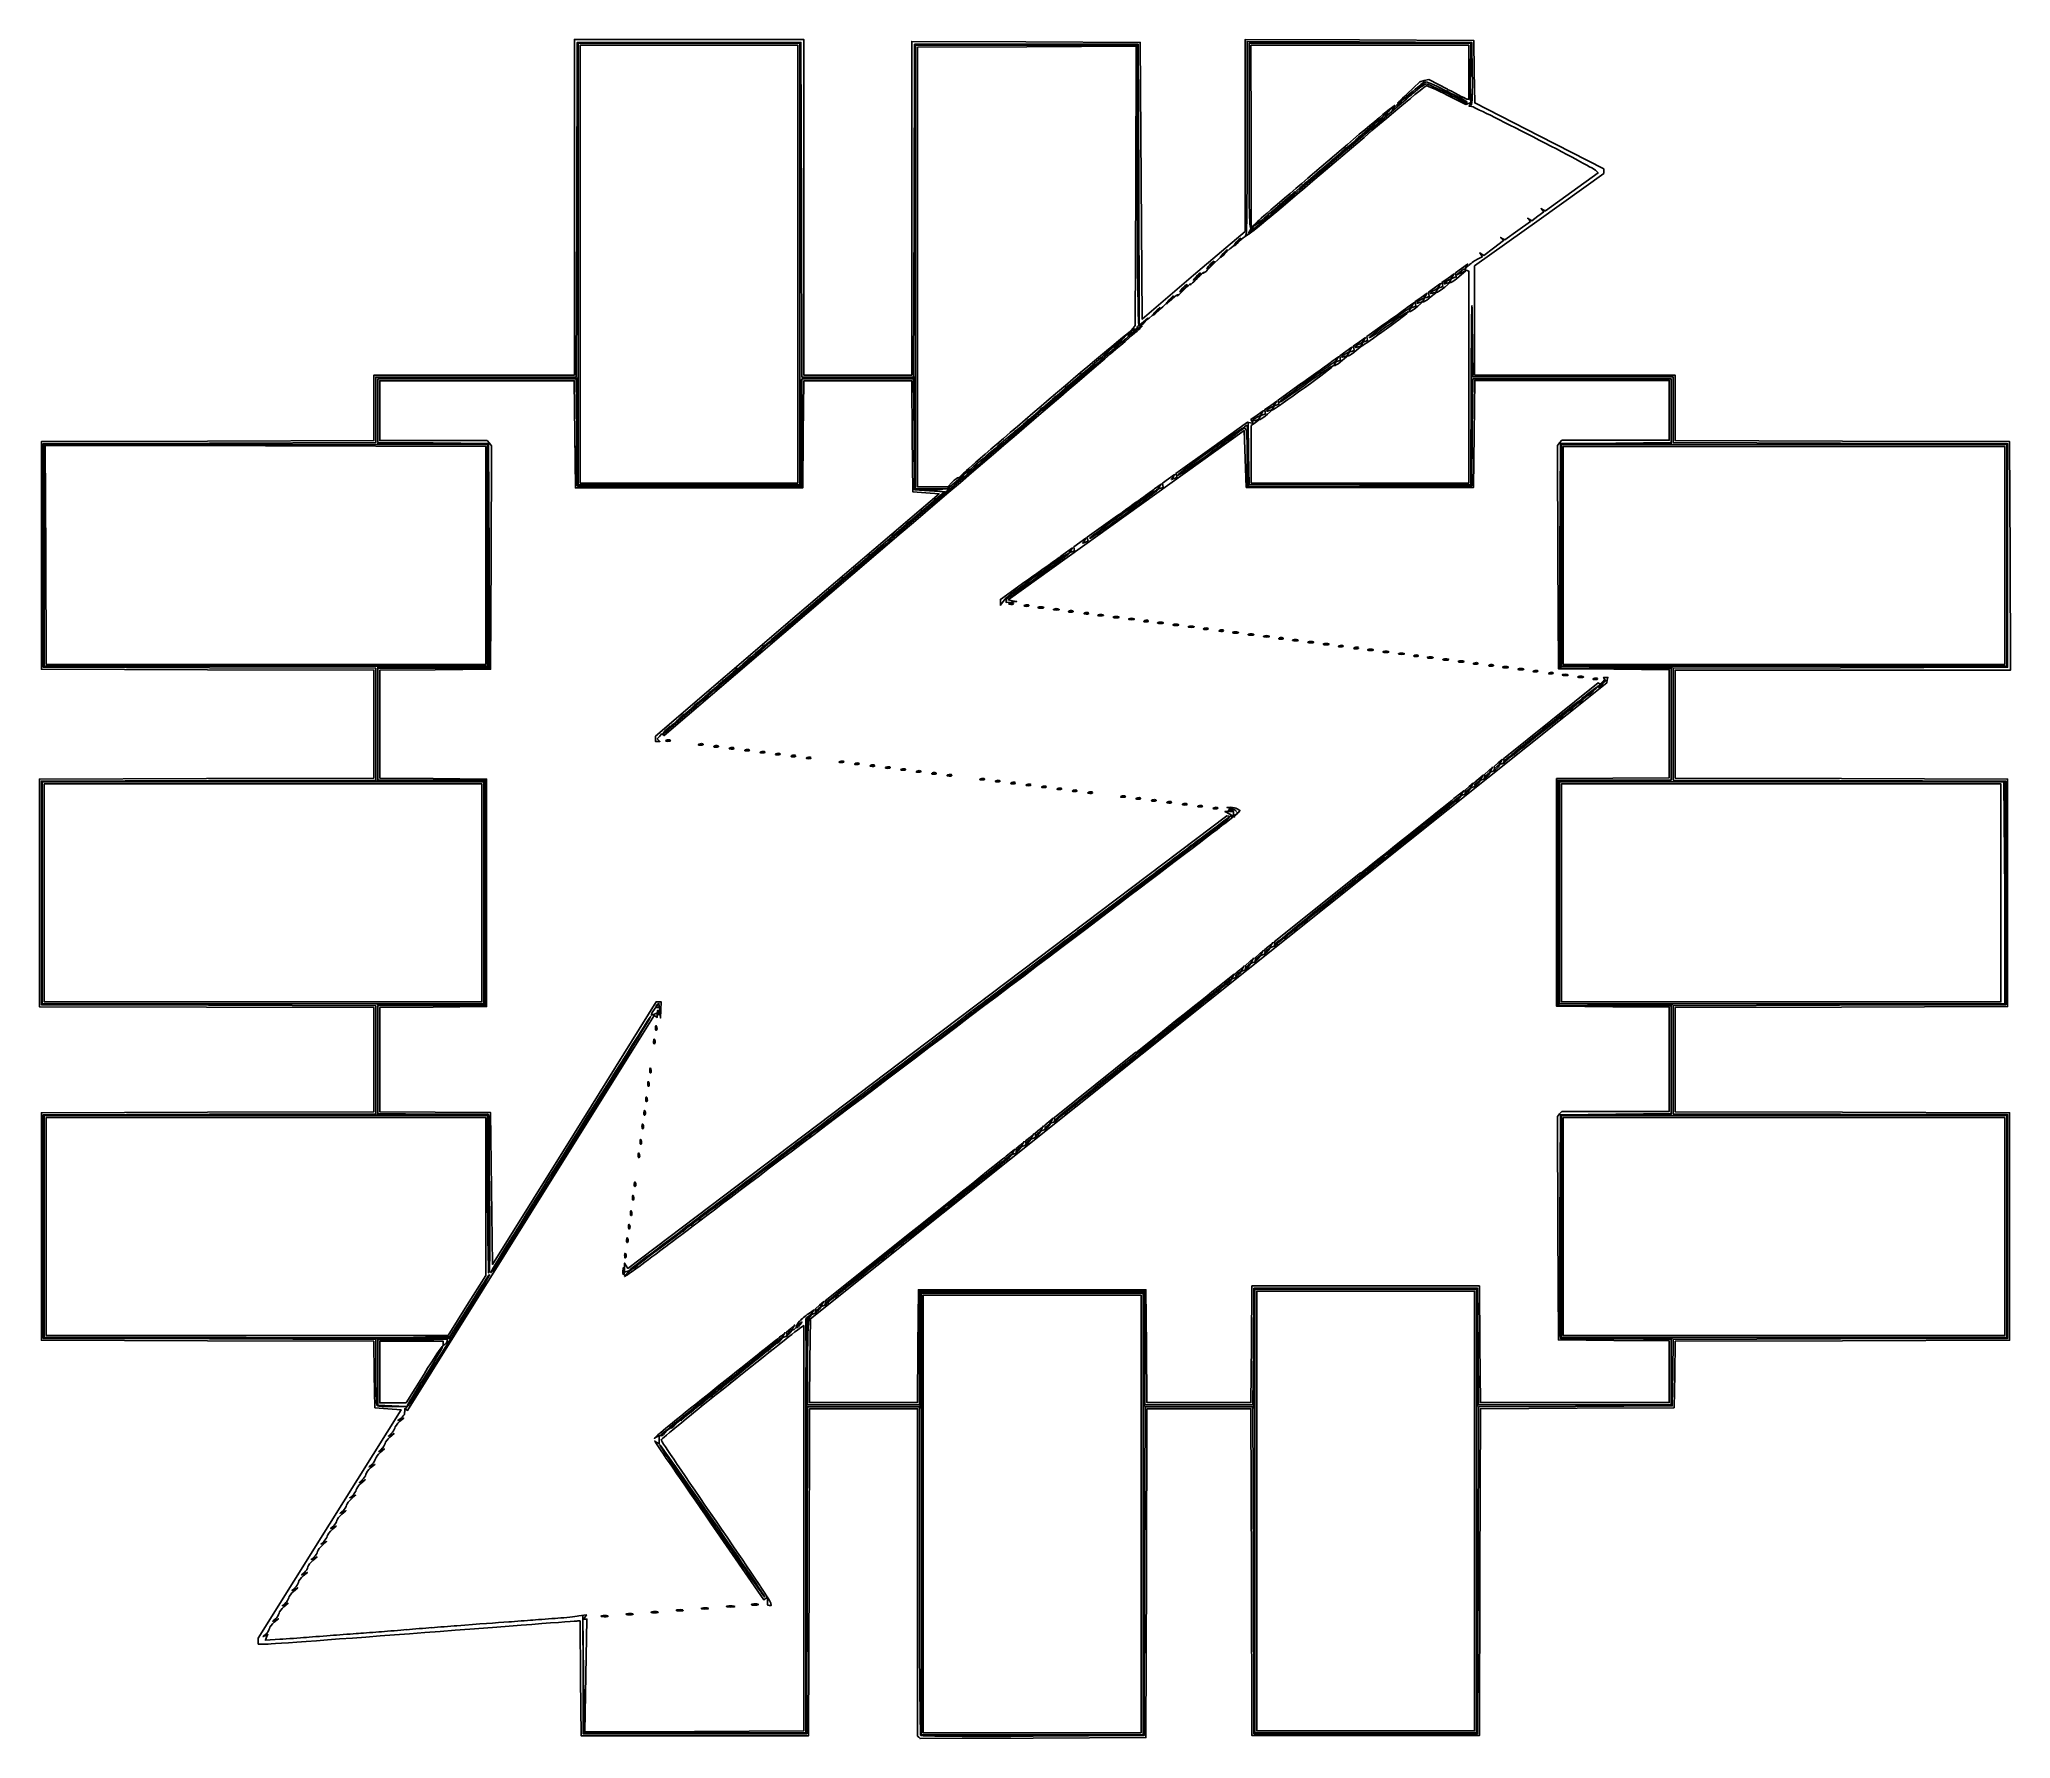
# Model space of a CAD drawing. Extents: x 0.005 to 0.425, y 0.005 to 0.367.
import ezdxf

# ---------------------------------------------------------------- set-up
doc = ezdxf.new("R2010")
doc.units = 0
doc.layers.add('Image', color=7, linetype='CONTINUOUS')

msp = doc.modelspace()

# ---------------------------------------------------------------- linework, layer by layer
at = {"layer": 'Image', "color": 7}
for points in [[(0.053498, 0.025342), (0.051755, 0.025341), (0.051755, 0.025956), (0.051755, 0.026571), (0.066944, 0.05087), (0.082133, 0.075167), (0.07935, 0.075376), (0.076567, 0.075584), (0.076454, 0.082656), (0.076342, 0.089729), (0.04098, 0.089833), (0.005618, 0.089937), (0.005618, 0.114133), (0.005618, 0.138329), (0.04099, 0.138433), (0.076362, 0.138537), (0.076362, 0.149605), (0.076362, 0.160674), (0.040785, 0.160778), (0.005208, 0.160882), (0.005208, 0.185078), (0.005208, 0.209275), (0.040785, 0.209379), (0.076362, 0.209483), (0.076362, 0.220961), (0.076362, 0.232439), (0.04099, 0.232543), (0.005618, 0.232648), (0.005618, 0.256843), (0.005618, 0.281039), (0.04099, 0.281143), (0.076362, 0.281248), (0.076362, 0.288216), (0.076362, 0.295186), (0.097687, 0.295186), (0.119012, 0.295186), (0.119012, 0.330865), (0.119012, 0.366544), (0.143414, 0.366544), (0.167815, 0.366544), (0.167815, 0.330865), (0.167815, 0.295186), (0.179298, 0.295186), (0.190781, 0.295186), (0.190781, 0.330663), (0.190781, 0.36614), (0.215079, 0.366036), (0.239378, 0.365932), (0.239583, 0.336514), (0.239788, 0.307097), (0.250748, 0.316419), (0.261709, 0.325742), (0.261719, 0.346148), (0.261729, 0.366554), (0.286028, 0.36645), (0.310326, 0.366345), (0.310439, 0.359705), (0.310551, 0.353065), (0.32428, 0.346046), (0.338008, 0.339028), (0.337998, 0.338538), (0.337988, 0.338049), (0.32426, 0.328228), (0.310532, 0.318407), (0.310532, 0.3068), (0.310532, 0.295192), (0.331857, 0.295192), (0.353183, 0.295192), (0.353183, 0.288223), (0.353183, 0.281253), (0.388759, 0.281149), (0.424336, 0.281044), (0.424442, 0.256747), (0.424547, 0.232448), (0.388865, 0.232448), (0.353183, 0.232448), (0.353183, 0.220966), (0.353183, 0.209486), (0.388554, 0.209382), (0.423926, 0.209278), (0.423926, 0.185081), (0.423926, 0.160885), (0.388554, 0.160781), (0.353183, 0.160677), (0.353183, 0.149608), (0.353183, 0.13854), (0.388759, 0.138436), (0.424336, 0.138332), (0.424336, 0.114136), (0.424336, 0.08994), (0.388769, 0.089836), (0.353202, 0.089732), (0.35309, 0.082659), (0.352978, 0.075587), (0.332372, 0.075483), (0.311767, 0.075379), (0.311662, 0.040627), (0.311557, 0.005874), (0.287361, 0.005874), (0.263165, 0.005874), (0.26306, 0.04063), (0.262955, 0.075386), (0.251887, 0.075386), (0.240819, 0.075386), (0.240714, 0.040425), (0.240609, 0.005463), (0.216587, 0.005359), (0.192565, 0.005255), (0.192288, 0.005536)], [(0.076772, 0.083232), (0.076772, 0.090133), (0.0414, 0.090237), (0.006029, 0.090341), (0.006029, 0.114128), (0.006029, 0.137914), (0.0414, 0.138018), (0.076772, 0.138123), (0.076772, 0.149601), (0.076772, 0.161079), (0.041195, 0.161183), (0.005618, 0.161287), (0.005618, 0.185073), (0.005618, 0.208859), (0.041195, 0.208963), (0.076772, 0.209067), (0.076772, 0.220956), (0.076772, 0.232844), (0.0414, 0.232949), (0.006029, 0.233053), (0.006029, 0.256839), (0.006029, 0.280626), (0.0414, 0.28073), (0.076772, 0.280834), (0.076772, 0.287804), (0.076772, 0.294773), (0.098095, 0.294773), (0.119418, 0.294773), (0.119523, 0.33035), (0.119628, 0.365926), (0.143414, 0.365926), (0.1672, 0.365926), (0.167305, 0.33035), (0.167409, 0.294773), (0.179298, 0.294773), (0.191186, 0.294773), (0.191291, 0.330144), (0.191396, 0.365516), (0.215182, 0.365516), (0.238968, 0.365516), (0.239073, 0.335619), (0.239178, 0.305724), (0.240098, 0.306505), (0.241018, 0.307286), (0.240246, 0.306369)], [(0.238763, 0.33561), (0.238763, 0.365318), (0.215182, 0.365318), (0.191601, 0.365318), (0.191601, 0.318187), (0.191601, 0.271057), (0.194904, 0.270922)], [(0.237312, 0.303747), (0.238936, 0.305187), (0.238176, 0.304895), (0.237417, 0.304604), (0.237879, 0.305156), (0.238342, 0.305718), (0.23845, 0.335415), (0.238558, 0.365112), (0.215284, 0.364998), (0.192011, 0.364893), (0.192011, 0.318149), (0.192011, 0.271403), (0.19522, 0.271403), (0.19843, 0.271403), (0.199393, 0.272434)], [(0.262147, 0.345827), (0.262125, 0.366145), (0.286021, 0.366041), (0.309917, 0.365937), (0.310029, 0.359274)], [(0.309039, 0.353835), (0.309301, 0.353835), (0.309301, 0.359577), (0.309301, 0.365318), (0.286123, 0.365318), (0.262944, 0.365318), (0.262967, 0.345824), (0.26299, 0.32633), (0.262691, 0.32583), (0.262392, 0.32533), (0.263181, 0.325944)], [(0.309628, 0.359166), (0.30975, 0.365728), (0.28615, 0.365728), (0.262549, 0.365728), (0.262549, 0.345788)], [(0.296178, 0.355011), (0.298843, 0.35752), (0.299826, 0.357791), (0.300808, 0.358062), (0.304792, 0.355953)], [(0.309832, 0.352327), (0.309337, 0.352332), (0.309581, 0.352728), (0.309825, 0.353124), (0.309256, 0.352926), (0.308686, 0.352728), (0.304695, 0.354719)], [(0.31103, 0.319773), (0.312144, 0.320325), (0.311889, 0.320741), (0.311635, 0.321158), (0.31205, 0.320898), (0.312465, 0.320637), (0.314567, 0.322205), (0.316668, 0.323773), (0.316368, 0.324106), (0.316068, 0.324439), (0.316513, 0.324189), (0.316959, 0.323939), (0.31969, 0.325906), (0.322421, 0.327873), (0.322115, 0.328206), (0.321809, 0.328539), (0.322261, 0.328279), (0.322712, 0.328018), (0.323998, 0.328966), (0.325284, 0.329914), (0.324982, 0.330248), (0.32468, 0.330581), (0.325128, 0.330331), (0.325575, 0.330081), (0.331188, 0.334126), (0.3368, 0.33817), (0.336212, 0.338764)], [(0.263824, 0.327026), (0.263164, 0.326672), (0.264189, 0.327682)], [(0.296157, 0.309522), (0.297572, 0.310569), (0.297228, 0.310007), (0.296884, 0.309444), (0.297453, 0.309653), (0.298023, 0.309861), (0.297928, 0.310299), (0.297834, 0.310736), (0.29913, 0.311663), (0.300427, 0.31259), (0.300091, 0.312049), (0.299755, 0.311507), (0.300325, 0.311715), (0.300894, 0.311924), (0.3008, 0.312361), (0.300705, 0.312799), (0.302002, 0.313726), (0.303298, 0.314653), (0.302962, 0.314111), (0.302626, 0.313569), (0.303196, 0.313778), (0.303765, 0.313986), (0.303671, 0.314424), (0.303576, 0.314861), (0.304873, 0.315788), (0.30617, 0.316715), (0.305833, 0.316174), (0.305497, 0.315632), (0.306067, 0.31584), (0.306637, 0.316049), (0.306542, 0.316486), (0.306447, 0.316924), (0.307744, 0.317851), (0.309041, 0.318778), (0.308726, 0.318184), (0.308411, 0.31759), (0.309165, 0.318424)], [(0.304687, 0.31473), (0.305405, 0.314969), (0.304175, 0.313912)], [(0.305483, 0.314886), (0.305152, 0.314886), (0.30543, 0.315334), (0.305709, 0.315782), (0.304839, 0.315313)], [(0.309301, 0.294736), (0.309301, 0.317249), (0.308726, 0.317467), (0.30815, 0.317686), (0.307393, 0.317072), (0.306635, 0.316457), (0.307661, 0.316915), (0.308686, 0.317374), (0.30725, 0.316129)], [(0.298946, 0.310629), (0.299664, 0.310868), (0.298433, 0.309811)], [(0.299742, 0.310789), (0.29941, 0.310789), (0.299689, 0.311237), (0.299968, 0.311685), (0.299098, 0.311216)], [(0.301817, 0.312679), (0.302534, 0.312918), (0.301304, 0.311861)], [(0.302613, 0.312839), (0.302281, 0.312839), (0.30256, 0.313287), (0.302838, 0.313735), (0.301969, 0.313266)], [(0.310018, 0.306981), (0.310133, 0.29478), (0.331453, 0.29478), (0.352772, 0.29478), (0.352772, 0.287811), (0.352772, 0.280841), (0.388349, 0.280737), (0.423925, 0.280633), (0.423925, 0.256847), (0.423925, 0.23306), (0.388349, 0.232956), (0.352772, 0.232852), (0.352772, 0.220963), (0.352772, 0.209075), (0.388144, 0.208971), (0.423515, 0.208866), (0.423515, 0.18508), (0.423515, 0.161295), (0.388144, 0.16119), (0.352772, 0.161086), (0.352772, 0.149608), (0.352772, 0.13813), (0.388349, 0.138026), (0.423925, 0.137922), (0.423925, 0.114135), (0.423925, 0.090349), (0.388358, 0.090245), (0.352792, 0.09014), (0.352679, 0.083069), (0.352567, 0.075997), (0.331962, 0.075892), (0.311356, 0.075788), (0.311251, 0.041035), (0.311146, 0.006283), (0.28736, 0.006283), (0.263574, 0.006283), (0.263469, 0.041039), (0.263365, 0.075796), (0.251886, 0.075796), (0.240408, 0.075796), (0.240303, 0.040834), (0.240198, 0.005873), (0.216586, 0.005769)], [(0.296871, 0.308738), (0.296539, 0.308738), (0.296832, 0.309217), (0.297125, 0.309686), (0.296549, 0.309342)], [(0.238763, 0.305322), (0.238763, 0.304988), (0.239276, 0.30528), (0.239788, 0.305572), (0.239378, 0.305134)], [(0.280163, 0.298037), (0.281578, 0.299086), (0.281234, 0.298524), (0.28089, 0.297961), (0.281459, 0.298169), (0.282029, 0.298378), (0.281934, 0.298815), (0.281839, 0.299253), (0.283136, 0.30018), (0.284433, 0.301107), (0.284097, 0.300565), (0.283761, 0.300024), (0.284331, 0.300232), (0.2849, 0.30044), (0.284805, 0.300878), (0.284711, 0.301315), (0.286008, 0.302242), (0.287304, 0.303169), (0.286968, 0.302628), (0.286632, 0.302086), (0.287202, 0.302294), (0.287771, 0.302503), (0.287677, 0.30294), (0.287582, 0.303378), (0.291163, 0.30594)], [(0.286599, 0.301391), (0.286221, 0.301235), (0.286533, 0.301735), (0.286844, 0.302235), (0.285975, 0.301766)], [(0.280877, 0.297256), (0.280545, 0.297256), (0.280838, 0.297735), (0.281131, 0.298204), (0.280554, 0.29785)], [(0.282952, 0.299145), (0.28367, 0.299385), (0.282439, 0.298328)], [(0.283748, 0.299306), (0.283416, 0.299306), (0.283695, 0.299754), (0.283974, 0.300202), (0.283104, 0.299733)], [(0.285823, 0.301197), (0.28654, 0.301436), (0.28531, 0.300379)], [(0.19461, 0.270668), (0.191396, 0.270793), (0.191287, 0.282584), (0.191178, 0.294375), (0.179291, 0.294375), (0.167405, 0.294375), (0.167405, 0.282888), (0.167405, 0.271402), (0.143516, 0.271506), (0.119627, 0.27161), (0.119519, 0.28299), (0.119409, 0.294372), (0.098296, 0.294372), (0.077182, 0.294372), (0.077182, 0.287611), (0.077182, 0.280851), (0.088972, 0.280747), (0.100763, 0.280642), (0.100869, 0.256754), (0.100974, 0.232864), (0.089078, 0.232864), (0.077182, 0.232864), (0.077182, 0.220972), (0.077182, 0.209079), (0.088665, 0.209079), (0.100148, 0.209079), (0.100148, 0.185087), (0.100148, 0.161097), (0.088665, 0.161097), (0.077182, 0.161097), (0.077182, 0.14962), (0.077182, 0.138143), (0.088972, 0.138029), (0.100763, 0.137925), (0.100968, 0.121047)], [(0.188553, 0.261612), (0.138137, 0.218544), (0.137849, 0.218722), (0.13756, 0.218899), (0.137107, 0.218357), (0.136654, 0.217815), (0.136924, 0.217544), (0.137194, 0.217274), (0.136715, 0.217274), (0.136237, 0.217274), (0.136237, 0.217836), (0.136237, 0.218399), (0.166416, 0.244182), (0.196595, 0.269964), (0.19379, 0.270173), (0.190986, 0.270381), (0.190877, 0.282172), (0.190768, 0.293962), (0.179298, 0.293962), (0.167828, 0.293962), (0.167719, 0.282582), (0.16761, 0.271201), (0.143414, 0.271201), (0.119217, 0.271201), (0.119108, 0.282582), (0.118999, 0.293962), (0.098296, 0.293962), (0.077592, 0.293962), (0.077592, 0.287605), (0.077592, 0.281249), (0.089025, 0.281249), (0.100457, 0.281249), (0.100921, 0.280686), (0.101385, 0.280124), (0.101279, 0.256384), (0.101173, 0.232644), (0.089382, 0.23253), (0.077592, 0.232426), (0.077592, 0.220955), (0.077592, 0.209485), (0.088972, 0.209381), (0.100353, 0.209277), (0.100353, 0.18508), (0.100353, 0.160884), (0.088972, 0.16078), (0.077592, 0.160676), (0.077592, 0.149615), (0.077592, 0.138555), (0.089382, 0.138451), (0.101173, 0.138347), (0.101378, 0.122204), (0.101583, 0.106061), (0.119012, 0.133986), (0.136442, 0.161912), (0.136954, 0.161921), (0.137467, 0.161928), (0.137398, 0.160185), (0.13733, 0.158442), (0.137167, 0.160002), (0.137005, 0.161562), (0.136211, 0.160552)], [(0.167209, 0.282887), (0.167219, 0.294165), (0.1671, 0.282989), (0.166982, 0.271814), (0.143407, 0.271814), (0.119833, 0.271814), (0.119737, 0.283194), (0.119641, 0.294575), (0.119525, 0.283508)], [(0.200797, 0.273438), (0.201238, 0.273438), (0.199819, 0.272225), (0.198399, 0.271011), (0.195006, 0.271011), (0.191613, 0.271011), (0.191495, 0.282904), (0.191377, 0.294798), (0.191386, 0.282802), (0.191396, 0.270806), (0.194576, 0.270598), (0.197755, 0.270389), (0.167816, 0.244814)], [(0.168635, 0.085339), (0.168635, 0.076195), (0.180528, 0.076195), (0.192421, 0.076195), (0.192421, 0.088292), (0.192421, 0.10039), (0.216412, 0.10039), (0.240403, 0.10039), (0.240403, 0.088292), (0.240403, 0.076195), (0.25188, 0.076195), (0.263357, 0.076195), (0.263466, 0.0886), (0.263574, 0.101006), (0.28736, 0.101006), (0.311147, 0.101006), (0.311255, 0.0886), (0.311364, 0.076195), (0.331863, 0.076195), (0.352362, 0.076195), (0.352362, 0.08316), (0.352362, 0.090125), (0.340572, 0.090239), (0.328781, 0.090344), (0.328781, 0.11413), (0.328781, 0.137916), (0.340572, 0.138021), (0.352362, 0.138135), (0.352362, 0.149611), (0.352362, 0.161088), (0.340264, 0.161088), (0.328166, 0.161088), (0.328166, 0.185079), (0.328166, 0.209071), (0.340264, 0.209071), (0.352362, 0.209071), (0.352362, 0.220963), (0.352362, 0.232856), (0.340466, 0.232856), (0.328569, 0.232856), (0.328675, 0.256745), (0.328781, 0.280634), (0.340572, 0.280738), (0.352362, 0.280842), (0.352362, 0.287604), (0.352362, 0.294364), (0.331248, 0.294364), (0.310134, 0.294364), (0.310025, 0.282983), (0.309916, 0.271603), (0.286028, 0.271499), (0.262139, 0.271394), (0.262139, 0.277779)], [(0.306407, 0.205346), (0.30823, 0.206812), (0.307888, 0.20625), (0.307546, 0.205687), (0.308116, 0.205896), (0.308686, 0.206104), (0.308599, 0.206521), (0.308513, 0.206937), (0.309387, 0.207698), (0.310262, 0.208468), (0.309929, 0.207906), (0.309597, 0.207343), (0.310166, 0.207552), (0.310736, 0.20776), (0.310649, 0.208177), (0.310563, 0.208593), (0.311437, 0.209364), (0.312312, 0.210135), (0.311979, 0.209573), (0.311647, 0.20901), (0.312216, 0.209218), (0.312786, 0.209427), (0.312699, 0.209843), (0.312613, 0.21026), (0.313487, 0.211031), (0.314362, 0.211802), (0.314029, 0.211239), (0.313697, 0.210677), (0.314266, 0.210885), (0.314836, 0.211093), (0.31475, 0.21151), (0.314663, 0.211927), (0.315538, 0.212698), (0.316412, 0.213468), (0.316079, 0.212906), (0.315747, 0.212343), (0.316316, 0.212552), (0.316886, 0.21276), (0.316794, 0.213187), (0.316703, 0.213614), (0.326774, 0.221678), (0.336846, 0.229742), (0.33708, 0.229503), (0.337315, 0.229263), (0.337861, 0.229711), (0.338407, 0.230159), (0.338182, 0.230524), (0.337957, 0.230888), (0.338422, 0.230888), (0.338886, 0.230888), (0.338754, 0.230305), (0.338621, 0.229711), (0.253934, 0.16211), (0.169248, 0.094509), (0.169137, 0.085599), (0.169027, 0.076688), (0.180511, 0.076688), (0.191996, 0.076688), (0.192105, 0.088684), (0.192214, 0.10068), (0.21641, 0.10068), (0.240606, 0.10068), (0.240715, 0.088684), (0.240823, 0.076688), (0.251884, 0.076688), (0.262945, 0.076688), (0.263053, 0.089095), (0.263162, 0.1015), (0.287358, 0.1015), (0.311554, 0.1015), (0.311663, 0.089095), (0.311771, 0.076688), (0.33186, 0.076688), (0.351949, 0.076688), (0.351949, 0.083245), (0.351949, 0.0898), (0.340159, 0.089904), (0.328368, 0.090019), (0.328263, 0.113758), (0.328157, 0.137499), (0.32862, 0.138061), (0.329084, 0.138624), (0.340517, 0.138624), (0.35195, 0.138624), (0.35195, 0.14969), (0.35195, 0.160757), (0.339954, 0.160872), (0.327958, 0.160976), (0.327958, 0.185172), (0.327958, 0.209368), (0.339954, 0.209473), (0.35195, 0.209577), (0.35195, 0.221048), (0.35195, 0.232518), (0.340159, 0.232623), (0.328369, 0.232737), (0.328263, 0.256477), (0.328157, 0.280216), (0.32862, 0.280779), (0.329084, 0.281341), (0.340517, 0.281341), (0.35195, 0.281341), (0.35195, 0.287698), (0.35195, 0.294055), (0.331246, 0.294055), (0.310542, 0.294055), (0.310433, 0.282675), (0.310324, 0.271293), (0.28613, 0.271293), (0.261934, 0.271293), (0.261729, 0.277345), (0.261524, 0.283398), (0.236401, 0.265379), (0.211278, 0.247361), (0.212204, 0.247184), (0.213131, 0.247007), (0.212004, 0.246903), (0.210876, 0.246799), (0.210862, 0.247309), (0.210849, 0.247819), (0.210247, 0.247028), (0.209645, 0.246236), (0.209645, 0.246861), (0.209645, 0.247486), (0.214873, 0.251212)], [(0.309926, 0.282887), (0.309936, 0.294165), (0.309817, 0.282989), (0.309698, 0.271814), (0.286124, 0.271814), (0.262549, 0.271814), (0.262458, 0.278479), (0.262368, 0.285142), (0.262243, 0.278803)], [(0.262457, 0.27844), (0.262569, 0.271814), (0.28614, 0.271814), (0.309711, 0.271814), (0.309807, 0.295498)], [(0.264087, 0.285588), (0.264805, 0.285807), (0.263882, 0.285119), (0.262959, 0.284432), (0.262959, 0.27833), (0.262959, 0.272229), (0.28613, 0.272229), (0.309301, 0.272229), (0.309301, 0.29474)], [(0.242433, 0.270968), (0.243848, 0.272019), (0.243504, 0.271457), (0.24316, 0.270894), (0.24373, 0.271103), (0.244299, 0.271311), (0.244205, 0.271749), (0.24411, 0.272186), (0.245407, 0.273113), (0.246704, 0.27404), (0.246367, 0.273499), (0.246031, 0.272957), (0.246601, 0.273165), (0.247171, 0.273374), (0.247073, 0.273822), (0.246975, 0.274269), (0.254605, 0.279718), (0.262235, 0.285166), (0.262843, 0.285041), (0.263452, 0.284916), (0.263201, 0.285323), (0.26295, 0.285729), (0.264259, 0.286666), (0.265568, 0.287593), (0.265232, 0.287052), (0.264896, 0.28651), (0.265465, 0.286718), (0.266035, 0.286927), (0.26594, 0.287364), (0.265845, 0.287802), (0.267142, 0.288729), (0.268439, 0.289656), (0.268103, 0.289114), (0.267767, 0.288573), (0.268336, 0.288781), (0.268906, 0.288989), (0.26881, 0.289427), (0.268715, 0.289864), (0.273732, 0.293448)], [(0.269316, 0.28975), (0.268906, 0.289333), (0.269521, 0.289666)], [(0.264883, 0.285773), (0.264551, 0.285773), (0.26483, 0.28622), (0.265109, 0.286668), (0.264239, 0.2862)], [(0.266958, 0.287663), (0.267675, 0.287903), (0.266445, 0.286845)], [(0.267733, 0.287858), (0.267356, 0.287702), (0.267668, 0.288202), (0.267979, 0.288702), (0.26711, 0.288233)], [(0.119609, 0.271919), (0.119809, 0.271399), (0.143505, 0.271503), (0.1672, 0.271607), (0.167209, 0.282885)], [(0.262321, 0.271931), (0.262526, 0.2714), (0.286221, 0.271504), (0.309916, 0.271608), (0.309926, 0.282886)], [(0.340777, 0.233161), (0.328986, 0.233276), (0.328986, 0.256844), (0.328986, 0.280413), (0.340674, 0.280528), (0.352362, 0.280642), (0.340572, 0.280633), (0.328781, 0.280624), (0.328675, 0.257248)], [(0.201473, 0.273712), (0.200828, 0.273358), (0.201854, 0.274379)], [(0.24758, 0.274172), (0.24717, 0.273755), (0.247852, 0.274119)], [(0.243069, 0.270699), (0.243479, 0.271115), (0.242864, 0.270761)], [(0.22253, 0.25668), (0.224956, 0.258424), (0.224626, 0.257892), (0.224295, 0.257361), (0.224865, 0.257569), (0.225435, 0.257778), (0.22534, 0.258215), (0.225245, 0.258653), (0.226542, 0.25958), (0.227839, 0.260507), (0.227503, 0.259965), (0.227166, 0.259424), (0.227736, 0.259632), (0.228306, 0.25984), (0.228209, 0.260288), (0.228112, 0.260736), (0.234565, 0.265342)], [(0.224204, 0.25716), (0.224614, 0.257566), (0.223964, 0.257202)], [(0.328764, 0.233367), (0.32896, 0.232857), (0.340764, 0.232961), (0.352567, 0.233065), (0.340777, 0.23318)], [(0.317503, 0.213648), (0.316888, 0.213012), (0.317503, 0.213439)], [(0.307045, 0.205093), (0.307866, 0.205948), (0.30725, 0.205521)], [(0.340572, 0.161393), (0.328576, 0.161508), (0.328576, 0.185077), (0.328576, 0.208646), (0.340366, 0.20876), (0.352157, 0.208875), (0.340264, 0.208865), (0.328371, 0.208856), (0.328264, 0.18548)], [(0.130393, 0.104345), (0.131111, 0.104907), (0.130393, 0.104657), (0.129675, 0.104407), (0.129681, 0.105376), (0.129688, 0.106345), (0.130042, 0.105782), (0.130396, 0.10522), (0.194096, 0.153329), (0.257796, 0.201438), (0.258634, 0.201334), (0.259473, 0.20123), (0.258448, 0.201803), (0.257423, 0.202376), (0.258345, 0.202376), (0.259268, 0.202376), (0.259268, 0.201938), (0.259268, 0.201501), (0.259714, 0.201772), (0.26016, 0.202042), (0.259816, 0.202365)], [(0.258653, 0.203034), (0.257833, 0.203232), (0.258653, 0.203232)], [(0.258038, 0.20078), (0.258653, 0.201436), (0.258038, 0.200999)], [(0.260038, 0.202956), (0.260604, 0.202602), (0.260326, 0.202154)], [(0.257605, 0.166386), (0.259427, 0.167853), (0.259086, 0.16729), (0.258744, 0.166728), (0.259314, 0.166936), (0.259883, 0.167145), (0.259797, 0.167561), (0.25971, 0.167978), (0.260585, 0.168749), (0.261459, 0.16952), (0.261127, 0.168957), (0.260794, 0.168395), (0.261364, 0.168603), (0.261933, 0.168811), (0.261847, 0.169228), (0.261761, 0.169645), (0.262635, 0.170415), (0.263509, 0.171176), (0.263177, 0.170613), (0.262844, 0.170051), (0.263414, 0.170259), (0.263984, 0.170467), (0.263897, 0.170884), (0.263811, 0.171301), (0.264685, 0.172072), (0.265559, 0.172842), (0.265227, 0.17228), (0.264894, 0.171717), (0.265464, 0.171926), (0.266034, 0.172134), (0.265947, 0.172551), (0.265861, 0.172967), (0.266735, 0.173738), (0.26761, 0.174509), (0.267277, 0.173947), (0.266944, 0.173384), (0.267514, 0.173592), (0.268084, 0.173801), (0.267992, 0.174228), (0.2679, 0.174655), (0.286242, 0.189317)], [(0.268701, 0.17469), (0.268085, 0.174045), (0.268701, 0.174482)], [(0.135417, 0.159291), (0.135417, 0.159062), (0.136032, 0.159302), (0.136647, 0.159541), (0.136647, 0.159062), (0.136647, 0.158583), (0.136321, 0.158781), (0.135995, 0.158979), (0.109767, 0.11701), (0.083539, 0.075041), (0.083231, 0.075229), (0.082923, 0.075416), (0.082923, 0.074979)], [(0.328354, 0.161599), (0.32855, 0.161088), (0.340559, 0.161192), (0.352567, 0.161297), (0.340572, 0.161411), (0.340572, 0.161411)], [(0.210853, 0.129066), (0.212675, 0.130533), (0.212334, 0.129971), (0.211992, 0.129408), (0.212562, 0.129616), (0.213131, 0.129825), (0.213045, 0.130241), (0.212959, 0.130658), (0.213833, 0.131429), (0.214707, 0.1322), (0.214375, 0.131637), (0.214042, 0.131075), (0.214612, 0.131283), (0.215182, 0.131491), (0.215095, 0.131908), (0.215009, 0.132325), (0.215883, 0.133096), (0.216757, 0.133866), (0.216425, 0.133304), (0.216092, 0.132741), (0.216662, 0.13295), (0.217232, 0.133158), (0.217145, 0.133575), (0.217059, 0.133991), (0.217933, 0.134762), (0.218807, 0.135533), (0.218475, 0.134971), (0.218142, 0.134408), (0.218712, 0.134616), (0.219282, 0.134825), (0.219195, 0.135241), (0.219109, 0.135658), (0.219983, 0.136418), (0.220858, 0.137189), (0.220525, 0.136627), (0.220192, 0.136064), (0.220762, 0.136273), (0.221332, 0.136481), (0.22124, 0.136908), (0.221148, 0.137335), (0.238464, 0.151178)], [(0.100558, 0.121125), (0.100558, 0.13771), (0.053396, 0.13771), (0.006234, 0.13771), (0.006234, 0.114129), (0.006234, 0.090548), (0.049192, 0.090548)], [(0.10078, 0.137607), (0.100583, 0.138117), (0.08878, 0.138013), (0.076977, 0.137909), (0.088767, 0.137795), (0.100558, 0.13768), (0.100655, 0.120975), (0.100753, 0.104268), (0.100865, 0.120673)], [(0.221949, 0.137389), (0.221334, 0.136764), (0.222181, 0.137337)], [(0.340777, 0.090446), (0.328986, 0.09056), (0.328986, 0.114129), (0.328986, 0.137698), (0.340674, 0.137812), (0.352362, 0.137927), (0.340572, 0.137917), (0.328781, 0.137908), (0.328675, 0.114532)], [(0.211491, 0.128814), (0.212311, 0.129668), (0.211696, 0.129241)], [(0.168812, 0.095595), (0.170014, 0.096449), (0.169677, 0.095907), (0.169341, 0.095365), (0.169911, 0.095574), (0.170481, 0.095782), (0.170394, 0.096199), (0.170308, 0.096615), (0.171182, 0.097386), (0.172056, 0.098157), (0.171724, 0.097595), (0.171391, 0.097032), (0.171961, 0.09724), (0.172531, 0.097449), (0.172439, 0.097876), (0.172347, 0.098303), (0.190688, 0.112965)], [(0.101424, 0.104766), (0.101266, 0.104287), (0.101474, 0.104496)], [(0.096749, 0.0975), (0.09253, 0.090753), (0.084753, 0.090534), (0.076977, 0.090315), (0.084461, 0.090211), (0.091945, 0.090107), (0.091945, 0.089722)], [(0.173146, 0.09841), (0.172531, 0.097764), (0.173146, 0.098202)], [(0.163067, 0.090916), (0.163855, 0.091573), (0.163522, 0.09101), (0.16319, 0.090448), (0.163759, 0.090656), (0.164329, 0.090864), (0.164243, 0.091281), (0.164156, 0.091698), (0.16503, 0.092458), (0.165905, 0.093229), (0.165572, 0.092666), (0.16524, 0.092104), (0.165738, 0.092271)], [(0.167815, 0.049978), (0.167815, 0.093057), (0.167302, 0.092745)], [(0.084803, 0.09012), (0.077182, 0.09012), (0.077182, 0.08315), (0.077182, 0.07618), (0.080155, 0.076034), (0.083128, 0.075888), (0.080223, 0.075784)], [(0.091535, 0.089112), (0.091125, 0.088862), (0.091125, 0.0893), (0.091125, 0.089737), (0.084359, 0.089737), (0.077592, 0.089737), (0.077592, 0.083176), (0.077592, 0.076613), (0.0804, 0.076613), (0.083208, 0.076613), (0.087026, 0.082769)], [(0.328764, 0.090651), (0.32896, 0.09014), (0.340764, 0.090245), (0.352567, 0.090349), (0.340777, 0.090463)], [(0.083693, 0.076474), (0.083233, 0.075578), (0.08363, 0.075984)], [(0.192421, 0.040994), (0.192421, 0.075784), (0.18053, 0.075784), (0.16864, 0.075784), (0.168535, 0.041028), (0.16843, 0.006272), (0.144644, 0.006272), (0.120858, 0.006272), (0.120849, 0.01878), (0.120839, 0.031288), (0.120957, 0.018882), (0.121075, 0.006477), (0.14465, 0.006477), (0.168225, 0.006477), (0.168225, 0.050512)], [(0.082144, 0.073396), (0.081488, 0.072854), (0.082103, 0.073125), (0.082718, 0.073396), (0.08182, 0.072646)], [(0.192288, 0.005516), (0.192011, 0.005798), (0.192011, 0.040588), (0.192011, 0.075379), (0.18053, 0.075379), (0.16905, 0.075379), (0.168945, 0.040623), (0.16884, 0.005866), (0.144644, 0.005866), (0.120448, 0.005866), (0.120339, 0.018068), (0.120231, 0.030267), (0.119724, 0.030266)], [(0.080052, 0.070116), (0.079437, 0.069575), (0.080052, 0.069846), (0.080668, 0.070116), (0.07977, 0.069366)], [(0.136455, 0.067953), (0.13611, 0.068526), (0.136584, 0.068234), (0.137057, 0.067942), (0.137057, 0.068807), (0.137057, 0.069672), (0.136544, 0.06938), (0.136032, 0.069099), (0.136647, 0.069713)], [(0.075951, 0.063555), (0.075336, 0.063013), (0.075951, 0.063284), (0.076567, 0.063555), (0.075669, 0.062805)], [(0.078002, 0.066835), (0.077387, 0.066294), (0.078002, 0.066564), (0.078617, 0.066835), (0.077719, 0.066085)], [(0.073901, 0.060274), (0.073286, 0.059732), (0.073901, 0.060003), (0.074516, 0.060274), (0.073618, 0.059524)], [(0.07185, 0.056992), (0.071235, 0.056451), (0.07185, 0.056722), (0.072466, 0.056992), (0.071568, 0.056242)], [(0.067749, 0.050431), (0.067134, 0.049889), (0.067749, 0.05016), (0.068364, 0.050431), (0.067467, 0.049681)], [(0.0698, 0.053712), (0.069185, 0.053171), (0.0698, 0.053441), (0.070415, 0.053712), (0.069517, 0.052962)], [(0.160071, 0.034696), (0.160023, 0.035237), (0.159653, 0.035008), (0.159283, 0.034779), (0.148042, 0.05108)], [(0.065699, 0.047151), (0.065084, 0.046609), (0.065699, 0.04688), (0.066314, 0.047151), (0.065416, 0.046401)], [(0.119987, 0.031325), (0.121577, 0.031585), (0.121296, 0.031127), (0.121015, 0.030669), (0.121346, 0.030669), (0.121678, 0.03067), (0.121473, 0.018674), (0.121268, 0.006677), (0.144541, 0.006781), (0.167815, 0.006896), (0.167815, 0.049974)], [(0.063648, 0.04387), (0.063033, 0.043328), (0.063648, 0.043599), (0.064263, 0.04387), (0.063366, 0.04312)], [(0.061598, 0.040588), (0.060983, 0.040047), (0.061598, 0.040317), (0.062213, 0.040588), (0.061315, 0.039838)], [(0.057497, 0.034027), (0.056882, 0.033485), (0.057497, 0.033756), (0.058112, 0.034027), (0.057214, 0.033277)], [(0.059547, 0.037308), (0.058932, 0.036766), (0.059547, 0.037037), (0.060162, 0.037308), (0.059265, 0.036558)], [(0.160831, 0.034056), (0.160843, 0.033546), (0.160433, 0.033546)], [(0.055446, 0.030747), (0.054831, 0.030205), (0.055446, 0.030476), (0.056061, 0.030747), (0.055164, 0.029997)], [(0.053396, 0.027465), (0.052781, 0.026924), (0.053288, 0.027184), (0.053796, 0.027445), (0.05355, 0.026799), (0.053303, 0.026153), (0.056323, 0.026361)]]:
    msp.add_lwpolyline(points, dxfattribs=at)
for points in [[(0.166995, 0.318772), (0.166995, 0.365728), (0.143414, 0.365728), (0.119833, 0.365728), (0.119833, 0.318772), (0.119833, 0.271814), (0.143414, 0.271814), (0.166995, 0.271814)], [(0.166585, 0.318772), (0.166585, 0.365318), (0.143414, 0.365318), (0.120243, 0.365318), (0.120243, 0.318772), (0.120243, 0.272225), (0.143414, 0.272225), (0.166585, 0.272225)], [(0.100558, 0.256845), (0.100558, 0.280427), (0.053396, 0.280427), (0.006234, 0.280427), (0.006234, 0.256845), (0.006234, 0.233264), (0.053396, 0.233264), (0.100558, 0.233264)], [(0.100148, 0.256842), (0.100148, 0.280009), (0.053293, 0.280113), (0.006439, 0.280217), (0.006548, 0.256943), (0.006657, 0.233671), (0.053402, 0.233671), (0.100148, 0.233671)], [(0.100763, 0.256845), (0.100763, 0.280632), (0.088972, 0.280641), (0.077181, 0.280651), (0.08887, 0.280536), (0.100558, 0.280422), (0.100558, 0.256853), (0.100558, 0.233284), (0.08887, 0.233169), (0.077181, 0.233055), (0.088972, 0.233064), (0.100763, 0.233074)], [(0.42372, 0.256845), (0.42372, 0.280427), (0.376353, 0.280427), (0.328986, 0.280427), (0.328986, 0.256845), (0.328986, 0.233264), (0.376353, 0.233264), (0.42372, 0.233264)], [(0.42331, 0.256845), (0.42331, 0.280016), (0.376353, 0.280016), (0.329396, 0.280016), (0.329396, 0.256845), (0.329396, 0.233675), (0.376353, 0.233675), (0.42331, 0.233675)], [(0.099737, 0.185077), (0.099737, 0.208658), (0.052781, 0.208658), (0.005823, 0.208658), (0.005823, 0.185077), (0.005823, 0.161497), (0.052781, 0.161497), (0.099737, 0.161497)], [(0.099327, 0.185077), (0.099327, 0.208248), (0.052781, 0.208248), (0.006234, 0.208248), (0.006234, 0.185077), (0.006234, 0.161906), (0.052781, 0.161906), (0.099327, 0.161906)], [(0.099943, 0.185077), (0.099943, 0.208863), (0.08846, 0.208874), (0.076977, 0.208883), (0.088357, 0.208768), (0.099737, 0.208654), (0.099737, 0.185085), (0.099737, 0.161517), (0.088459, 0.161403), (0.077181, 0.161288), (0.088562, 0.161298), (0.099943, 0.161308), (0.099943, 0.185093)], [(0.42331, 0.185077), (0.42331, 0.208658), (0.375943, 0.208658), (0.328576, 0.208658), (0.328576, 0.185077), (0.328576, 0.161497), (0.375943, 0.161497), (0.42331, 0.161497)], [(0.42249, 0.185077), (0.42249, 0.208248), (0.375738, 0.208248), (0.328986, 0.208248), (0.328986, 0.185077), (0.328986, 0.161906), (0.375738, 0.161906), (0.42249, 0.161906)], [(0.423416, 0.208306), (0.423105, 0.208618), (0.42331, 0.18516), (0.423515, 0.161702), (0.423621, 0.184849), (0.423727, 0.207997)], [(0.096149, 0.097346), (0.100148, 0.103732), (0.100148, 0.120516), (0.100148, 0.1373), (0.053396, 0.1373), (0.006644, 0.1373), (0.006644, 0.114129), (0.006644, 0.090958), (0.049397, 0.090959), (0.092151, 0.09096)], [(0.42372, 0.114129), (0.42372, 0.13771), (0.376353, 0.13771), (0.328986, 0.13771), (0.328986, 0.114129), (0.328986, 0.090548), (0.376353, 0.090548), (0.42372, 0.090548)], [(0.42331, 0.114129), (0.42331, 0.1373), (0.376353, 0.1373), (0.329396, 0.1373), (0.329396, 0.114129), (0.329396, 0.090958), (0.376353, 0.090958), (0.42331, 0.090958)], [(0.28736, 0.100801), (0.31093, 0.100801), (0.311047, 0.088395), (0.311164, 0.075989), (0.311155, 0.088498), (0.311146, 0.101006), (0.28736, 0.101006), (0.263574, 0.101006), (0.263565, 0.088292), (0.263556, 0.075579), (0.263674, 0.088189), (0.263791, 0.100801)], [(0.310941, 0.053638), (0.310941, 0.100801), (0.28736, 0.100801), (0.263779, 0.100801), (0.263779, 0.053638), (0.263779, 0.006477), (0.28736, 0.006477), (0.310941, 0.006477)], [(0.216412, 0.09998), (0.239981, 0.09998), (0.240099, 0.087985), (0.240217, 0.075989), (0.240208, 0.088087), (0.240198, 0.100185), (0.216412, 0.100185), (0.192626, 0.100185), (0.192617, 0.087882), (0.192607, 0.075579), (0.192725, 0.08778), (0.192844, 0.09998), (0.216412, 0.09998)], [(0.239993, 0.053024), (0.239993, 0.09998), (0.216412, 0.09998), (0.192831, 0.09998), (0.192831, 0.053024), (0.192831, 0.006066), (0.216412, 0.006066), (0.239993, 0.006066)], [(0.239583, 0.053024), (0.239583, 0.099571), (0.216412, 0.099571), (0.193241, 0.099571), (0.193241, 0.053024), (0.193241, 0.006477), (0.216412, 0.006477), (0.239583, 0.006477)], [(0.310531, 0.053638), (0.310531, 0.10039), (0.28736, 0.10039), (0.264189, 0.10039), (0.264189, 0.053638), (0.264189, 0.006886), (0.28736, 0.006886), (0.310531, 0.006886)], [(0.169156, 0.095027), (0.16966, 0.095673), (0.168943, 0.09511), (0.168225, 0.094548), (0.16832, 0.085063), (0.168415, 0.075578), (0.168533, 0.084978), (0.168652, 0.094378)]]:
    msp.add_lwpolyline(points, close=True, dxfattribs=at)
for points in [[(0.300259, 0.356706), (0.300014, 0.356706), (0.291602, 0.349683), (0.281565, 0.341099)], [(0.300215, 0.357526), (0.299947, 0.357526), (0.298698, 0.356651), (0.29744, 0.355575)], [(0.297464, 0.355134), (0.298735, 0.356225), (0.299984, 0.357116), (0.300239, 0.357116)], [(0.298638, 0.356451), (0.298638, 0.356555), (0.298961, 0.356857), (0.299356, 0.357169)], [(0.299511, 0.357013), (0.298975, 0.356336), (0.298638, 0.356117), (0.298638, 0.356451)], [(0.299356, 0.357168), (0.300006, 0.357679), (0.300021, 0.357668), (0.299511, 0.357012)], [(0.308891, 0.353212), (0.308891, 0.353504), (0.300803, 0.357526), (0.300215, 0.357526)], [(0.300239, 0.357116), (0.300495, 0.357116), (0.302546, 0.356189), (0.304797, 0.355062)], [(0.304695, 0.354714), (0.3025, 0.35581), (0.300504, 0.356706), (0.300259, 0.356706)], [(0.309824, 0.352605), (0.309649, 0.352604), (0.309561, 0.355557), (0.309628, 0.359166)], [(0.310029, 0.359269), (0.31009, 0.355604), (0.309999, 0.352605), (0.309824, 0.352605)], [(0.293523, 0.352526), (0.293613, 0.352421), (0.287116, 0.346741), (0.279085, 0.339873)], [(0.279287, 0.340689), (0.287026, 0.347289), (0.293432, 0.352616), (0.293523, 0.352526)], [(0.279561, 0.339858), (0.288136, 0.347169), (0.296192, 0.354043), (0.297464, 0.355134)], [(0.292959, 0.351375), (0.292846, 0.351375), (0.293187, 0.351833), (0.293717, 0.352395)], [(0.294127, 0.3524), (0.293597, 0.351837), (0.293072, 0.351379), (0.292959, 0.351379)], [(0.293717, 0.3524), (0.294247, 0.352962), (0.294773, 0.35342), (0.294885, 0.35342)], [(0.294332, 0.353062), (0.293881, 0.35275), (0.294712, 0.353635), (0.296178, 0.355011)], [(0.294885, 0.353425), (0.294998, 0.353425), (0.294657, 0.352966), (0.294127, 0.352404)], [(0.29744, 0.355575), (0.296182, 0.354501), (0.294783, 0.35337), (0.294332, 0.353062)], [(0.295845, 0.353835), (0.295733, 0.353835), (0.295974, 0.35421), (0.296383, 0.354658)], [(0.296793, 0.354656), (0.296385, 0.354208), (0.295958, 0.353833), (0.295846, 0.353833)], [(0.296383, 0.354656), (0.296791, 0.355104), (0.297217, 0.355479), (0.29733, 0.355479)], [(0.29733, 0.355476), (0.297443, 0.355476), (0.297201, 0.355111), (0.296793, 0.354653)], [(0.304792, 0.355945), (0.306984, 0.354785), (0.308895, 0.353835), (0.309039, 0.353835)], [(0.304797, 0.355062), (0.307049, 0.353932), (0.308891, 0.3531), (0.308891, 0.353212)], [(0.307558, 0.35366), (0.306025, 0.354493), (0.306118, 0.354838), (0.30766, 0.354035)], [(0.308891, 0.35321), (0.308891, 0.35295), (0.308847, 0.35296), (0.307558, 0.353658)], [(0.307661, 0.35404), (0.308337, 0.353686), (0.308891, 0.353311), (0.308891, 0.353207)], [(0.322975, 0.345835), (0.316018, 0.349403), (0.310104, 0.352324), (0.309832, 0.352327)], [(0.287976, 0.347479), (0.288505, 0.348041), (0.289031, 0.3485), (0.289144, 0.3485)], [(0.289144, 0.348504), (0.289257, 0.348504), (0.288915, 0.348045), (0.288386, 0.347483)], [(0.290088, 0.348914), (0.289975, 0.348914), (0.290317, 0.349373), (0.290846, 0.349935)], [(0.291256, 0.349939), (0.290727, 0.349377), (0.290201, 0.348918), (0.290088, 0.348918)], [(0.290846, 0.349939), (0.291376, 0.350502), (0.291902, 0.35096), (0.292015, 0.35096)], [(0.292015, 0.350964), (0.292127, 0.350964), (0.291786, 0.350506), (0.291256, 0.349943)], [(0.261925, 0.325113), (0.262059, 0.325332), (0.262159, 0.334652), (0.262147, 0.345827)], [(0.262549, 0.345788), (0.262549, 0.326861), (0.262586, 0.325876), (0.263267, 0.326399)], [(0.284347, 0.343992), (0.284234, 0.343992), (0.284575, 0.344451), (0.285105, 0.345024)], [(0.285515, 0.345018), (0.284985, 0.344456), (0.284459, 0.343987), (0.284347, 0.343987)], [(0.285105, 0.345018), (0.285635, 0.345581), (0.28616, 0.346039), (0.286273, 0.346039)], [(0.286273, 0.346043), (0.286386, 0.346043), (0.286045, 0.345585), (0.285515, 0.345023)], [(0.287217, 0.346454), (0.287105, 0.346454), (0.287446, 0.346912), (0.287976, 0.347475)], [(0.288386, 0.347479), (0.287856, 0.346916), (0.28733, 0.346458), (0.287217, 0.346458)], [(0.336212, 0.338759), (0.335888, 0.339082), (0.329931, 0.342266), (0.322975, 0.345835)], [(0.281565, 0.341099), (0.271529, 0.332515), (0.263006, 0.325379), (0.262625, 0.32524)], [(0.263181, 0.325949), (0.263615, 0.326282), (0.270986, 0.332545), (0.279561, 0.339858)], [(0.279085, 0.339873), (0.271054, 0.333004), (0.264186, 0.327223), (0.263824, 0.327026)], [(0.264189, 0.327678), (0.264753, 0.32823), (0.271547, 0.334088), (0.279287, 0.340689)], [(0.279031, 0.339482), (0.278918, 0.339482), (0.27916, 0.339846), (0.279568, 0.340305)], [(0.279979, 0.340302), (0.27957, 0.339854), (0.279144, 0.339479), (0.279031, 0.339479)], [(0.279568, 0.340302), (0.279977, 0.34075), (0.280403, 0.341125), (0.280516, 0.341125)], [(0.280516, 0.341121), (0.280628, 0.341121), (0.280387, 0.340757), (0.279978, 0.340299)], [(0.281902, 0.341942), (0.281789, 0.341942), (0.282031, 0.342307), (0.282439, 0.342765)], [(0.282849, 0.342762), (0.282441, 0.342314), (0.282015, 0.341939), (0.281902, 0.341939)], [(0.282439, 0.342762), (0.282847, 0.34321), (0.283274, 0.343585), (0.283386, 0.343585)], [(0.283386, 0.343583), (0.283499, 0.343583), (0.283258, 0.343218), (0.282849, 0.34276)], [(0.239118, 0.305682), (0.238923, 0.305807), (0.238763, 0.31927), (0.238763, 0.33561)], [(0.273827, 0.335381), (0.274235, 0.335829), (0.274662, 0.336204), (0.274774, 0.336204)], [(0.274774, 0.336201), (0.274887, 0.336201), (0.274645, 0.335836), (0.274237, 0.335378)], [(0.27616, 0.33702), (0.276048, 0.33702), (0.276289, 0.337395), (0.276698, 0.337843)], [(0.277108, 0.337841), (0.2767, 0.337393), (0.276273, 0.337018), (0.27616, 0.337018)], [(0.276698, 0.337841), (0.277106, 0.338289), (0.277532, 0.338664), (0.277645, 0.338664)], [(0.277645, 0.338661), (0.277758, 0.338661), (0.277516, 0.338296), (0.277108, 0.337838)], [(0.268291, 0.330664), (0.26882, 0.331227), (0.269346, 0.331685), (0.269459, 0.331685)], [(0.269459, 0.331689), (0.269572, 0.331689), (0.26923, 0.331231), (0.268701, 0.330668)], [(0.270403, 0.3321), (0.27029, 0.3321), (0.270631, 0.332558), (0.271161, 0.33312)], [(0.271571, 0.333125), (0.271042, 0.332562), (0.270516, 0.332104), (0.270403, 0.332104)], [(0.271161, 0.333125), (0.271691, 0.333687), (0.272217, 0.334145), (0.27233, 0.334145)], [(0.27233, 0.334151), (0.272442, 0.334151), (0.272101, 0.333692), (0.271571, 0.33313)], [(0.27329, 0.33456), (0.273177, 0.33456), (0.273419, 0.334925), (0.273827, 0.335383)], [(0.274237, 0.335381), (0.273829, 0.334933), (0.273403, 0.334558), (0.27329, 0.334558)], [(0.264662, 0.327179), (0.264549, 0.327179), (0.26489, 0.327637), (0.26542, 0.3282)], [(0.26583, 0.328204), (0.2653, 0.327641), (0.264774, 0.327183), (0.264662, 0.327183)], [(0.26542, 0.328204), (0.26595, 0.328766), (0.266475, 0.329225), (0.266588, 0.329225)], [(0.266588, 0.329229), (0.266701, 0.329229), (0.26636, 0.32877), (0.26583, 0.328208)], [(0.267532, 0.329639), (0.26742, 0.329639), (0.267761, 0.330098), (0.268291, 0.33066)], [(0.268701, 0.330664), (0.268171, 0.330102), (0.267645, 0.329643), (0.267532, 0.329643)], [(0.262625, 0.32524), (0.262245, 0.325105), (0.260642, 0.323887), (0.259063, 0.322541)], [(0.259346, 0.322667), (0.259233, 0.322667), (0.259475, 0.323032), (0.259883, 0.32349)], [(0.260294, 0.323487), (0.259885, 0.323039), (0.259459, 0.322664), (0.259346, 0.322664)], [(0.259883, 0.323487), (0.260292, 0.323935), (0.260718, 0.32431), (0.260831, 0.32431)], [(0.260831, 0.324308), (0.260943, 0.324308), (0.260702, 0.323943), (0.260293, 0.323485)], [(0.26299, 0.325833), (0.262003, 0.324726), (0.261457, 0.324357), (0.261925, 0.325114)], [(0.263267, 0.326399), (0.263661, 0.326701), (0.263537, 0.326399), (0.26299, 0.325836)], [(0.254142, 0.318566), (0.25455, 0.319014), (0.254977, 0.319389), (0.255089, 0.319389)], [(0.259063, 0.322541), (0.257484, 0.321195), (0.255362, 0.319238), (0.254347, 0.318192)], [(0.255089, 0.319386), (0.255202, 0.319386), (0.25496, 0.319022), (0.254552, 0.318563)], [(0.256475, 0.320207), (0.256363, 0.320207), (0.256604, 0.320572), (0.257013, 0.32103)], [(0.257423, 0.321027), (0.257015, 0.320579), (0.256588, 0.320204), (0.256475, 0.320204)], [(0.257013, 0.321027), (0.257421, 0.321475), (0.257847, 0.32185), (0.25796, 0.32185)], [(0.25796, 0.321848), (0.258073, 0.321848), (0.257831, 0.321483), (0.257423, 0.321025)], [(0.309163, 0.318378), (0.309577, 0.318836), (0.310417, 0.319466), (0.31103, 0.319773)], [(0.250041, 0.314486), (0.250267, 0.31484), (0.249621, 0.314288), (0.248606, 0.313255)], [(0.251476, 0.315716), (0.250461, 0.314675), (0.249815, 0.314126), (0.250041, 0.314486)], [(0.250734, 0.315285), (0.250621, 0.315285), (0.250863, 0.31565), (0.251271, 0.316108)], [(0.251681, 0.316106), (0.251273, 0.315658), (0.250847, 0.315283), (0.250734, 0.315283)], [(0.251271, 0.316106), (0.251679, 0.316554), (0.252106, 0.316929), (0.252219, 0.316929)], [(0.252912, 0.316947), (0.253137, 0.317311), (0.252491, 0.316749), (0.251476, 0.315716)], [(0.252219, 0.316926), (0.252331, 0.316926), (0.25209, 0.316561), (0.251681, 0.316103)], [(0.254347, 0.318192), (0.253332, 0.317147), (0.252686, 0.316586), (0.252912, 0.316947)], [(0.253605, 0.317747), (0.253492, 0.317747), (0.253734, 0.318111), (0.254142, 0.318569)], [(0.254552, 0.318566), (0.254144, 0.318118), (0.253717, 0.317743), (0.253605, 0.317743)], [(0.304839, 0.315312), (0.304361, 0.315052), (0.30397, 0.31477), (0.30397, 0.314666)], [(0.30397, 0.314668), (0.30397, 0.314564), (0.304293, 0.314564), (0.304687, 0.314773)], [(0.30725, 0.316143), (0.306461, 0.315456), (0.305666, 0.314892), (0.305483, 0.314886)], [(0.247375, 0.312182), (0.247714, 0.31263), (0.246278, 0.311526), (0.244186, 0.309731)], [(0.244992, 0.310364), (0.24488, 0.310364), (0.245121, 0.310729), (0.24553, 0.311187)], [(0.24594, 0.311184), (0.245532, 0.310736), (0.245105, 0.310361), (0.244992, 0.310361)], [(0.24553, 0.311184), (0.245938, 0.311632), (0.246364, 0.312007), (0.246477, 0.312007)], [(0.246477, 0.312005), (0.24659, 0.312005), (0.246348, 0.31164), (0.24594, 0.311182)], [(0.248606, 0.313255), (0.247591, 0.312213), (0.247037, 0.311735), (0.247375, 0.312182)], [(0.247863, 0.312825), (0.24775, 0.312825), (0.247992, 0.313189), (0.2484, 0.313648)], [(0.248811, 0.313645), (0.248402, 0.313198), (0.247976, 0.312823), (0.247863, 0.312823)], [(0.2484, 0.313645), (0.248809, 0.314093), (0.249235, 0.314468), (0.249348, 0.314468)], [(0.249348, 0.314465), (0.249461, 0.314465), (0.249219, 0.314101), (0.248811, 0.313642)], [(0.299098, 0.311211), (0.29862, 0.310951), (0.298228, 0.310669), (0.298228, 0.310565)], [(0.298228, 0.310567), (0.298228, 0.310463), (0.298551, 0.310463), (0.298946, 0.310672)], [(0.301304, 0.311861), (0.300627, 0.311278), (0.299924, 0.310798), (0.299742, 0.310789)], [(0.301969, 0.313261), (0.30149, 0.313001), (0.301099, 0.312719), (0.301099, 0.312615)], [(0.301099, 0.312618), (0.301099, 0.312514), (0.301422, 0.312514), (0.301817, 0.312723)], [(0.304175, 0.313911), (0.303498, 0.313328), (0.302795, 0.312848), (0.302613, 0.312839)], [(0.309807, 0.295498), (0.30986, 0.308524), (0.309955, 0.313691), (0.310018, 0.306981)], [(0.240246, 0.306376), (0.239821, 0.305876), (0.239314, 0.305563), (0.239118, 0.305678)], [(0.244186, 0.309731), (0.242093, 0.307936), (0.240017, 0.306286), (0.239572, 0.306063)], [(0.242122, 0.307904), (0.242009, 0.307904), (0.242251, 0.308268), (0.242659, 0.308727)], [(0.243069, 0.308724), (0.242661, 0.308276), (0.242235, 0.307901), (0.242122, 0.307901)], [(0.242659, 0.308724), (0.243067, 0.309172), (0.243494, 0.309547), (0.243606, 0.309547)], [(0.243606, 0.309543), (0.243719, 0.309543), (0.243477, 0.309179), (0.243069, 0.30872)], [(0.292282, 0.306336), (0.290252, 0.304885), (0.288406, 0.303503), (0.288181, 0.303264)], [(0.289001, 0.30359), (0.289678, 0.304007), (0.291586, 0.305348), (0.293242, 0.306567)], [(0.291161, 0.30591), (0.293131, 0.30732), (0.295379, 0.308945), (0.296157, 0.309522)], [(0.296418, 0.30862), (0.296509, 0.308516), (0.294422, 0.306901), (0.29178, 0.305001)], [(0.296549, 0.309323), (0.296232, 0.309135), (0.294312, 0.307786), (0.292282, 0.306336)], [(0.293242, 0.306567), (0.294898, 0.307787), (0.296327, 0.308711), (0.296418, 0.30862)], [(0.298433, 0.30981), (0.297757, 0.309227), (0.297054, 0.308747), (0.296871, 0.308738)], [(0.187705, 0.261362), (0.214095, 0.283881), (0.236418, 0.302954), (0.237312, 0.303747)], [(0.239378, 0.305122), (0.239153, 0.304882), (0.216281, 0.285299), (0.188553, 0.261612)], [(0.237357, 0.304525), (0.237446, 0.30442), (0.229554, 0.297547), (0.219818, 0.289216)], [(0.220037, 0.290045), (0.229473, 0.298099), (0.237267, 0.304614), (0.237357, 0.304525)], [(0.234457, 0.301752), (0.234865, 0.3022), (0.235291, 0.302575), (0.235404, 0.302575)], [(0.235404, 0.302573), (0.235517, 0.302573), (0.235275, 0.302208), (0.234867, 0.30175)], [(0.23679, 0.303392), (0.236678, 0.303392), (0.236919, 0.303757), (0.237328, 0.304215)], [(0.237738, 0.304212), (0.23733, 0.303764), (0.236903, 0.303389), (0.23679, 0.303389)], [(0.237328, 0.304212), (0.237736, 0.30466), (0.238162, 0.305035), (0.238275, 0.305035)], [(0.238275, 0.305033), (0.238388, 0.305033), (0.238146, 0.304668), (0.237738, 0.30421)], [(0.239572, 0.306063), (0.239127, 0.305844), (0.238763, 0.305511), (0.238763, 0.305324)], [(0.29178, 0.305001), (0.289138, 0.303101), (0.286807, 0.301477), (0.286599, 0.301391)], [(0.288181, 0.303264), (0.287955, 0.303025), (0.288324, 0.30316), (0.289001, 0.303587)], [(0.231049, 0.298472), (0.230936, 0.298472), (0.231178, 0.298836), (0.231586, 0.299294)], [(0.231996, 0.299291), (0.231588, 0.298843), (0.231162, 0.298468), (0.231049, 0.298468)], [(0.231586, 0.299291), (0.231994, 0.299739), (0.232421, 0.300114), (0.232534, 0.300114)], [(0.232534, 0.300111), (0.232646, 0.300111), (0.232405, 0.299747), (0.231996, 0.299288)], [(0.23392, 0.300932), (0.233807, 0.300932), (0.234049, 0.301297), (0.234457, 0.301755)], [(0.234867, 0.301752), (0.234459, 0.301304), (0.234032, 0.300929), (0.23392, 0.300929)], [(0.273731, 0.293403), (0.276491, 0.295375), (0.279385, 0.297459), (0.280163, 0.298037)], [(0.280555, 0.297837), (0.280238, 0.297639), (0.277672, 0.29584), (0.274852, 0.293829)], [(0.282439, 0.298328), (0.281763, 0.297744), (0.28106, 0.297263), (0.280877, 0.297256)], [(0.283104, 0.299728), (0.282625, 0.299467), (0.282234, 0.299186), (0.282234, 0.299082)], [(0.282234, 0.299085), (0.282234, 0.298981), (0.282557, 0.298981), (0.282952, 0.299189)], [(0.28531, 0.300378), (0.284633, 0.299794), (0.28393, 0.299314), (0.283748, 0.299306)], [(0.285975, 0.301779), (0.285496, 0.301518), (0.285105, 0.301237), (0.285105, 0.301133)], [(0.285105, 0.301135), (0.285105, 0.301031), (0.285428, 0.301031), (0.285823, 0.301239)], [(0.225292, 0.29355), (0.225179, 0.29355), (0.22552, 0.294008), (0.22605, 0.29457)], [(0.22646, 0.294575), (0.22593, 0.294012), (0.225404, 0.293554), (0.225292, 0.293554)], [(0.22605, 0.294575), (0.22658, 0.295137), (0.227105, 0.295606), (0.227218, 0.295606)], [(0.227218, 0.295601), (0.227331, 0.295601), (0.22699, 0.295142), (0.22646, 0.294569)], [(0.228178, 0.29601), (0.228065, 0.29601), (0.228307, 0.296375), (0.228716, 0.296833)], [(0.229126, 0.296831), (0.228717, 0.296383), (0.228291, 0.296008), (0.228178, 0.296008)], [(0.228715, 0.296831), (0.229124, 0.297279), (0.22955, 0.297654), (0.229663, 0.297654)], [(0.229663, 0.297651), (0.229776, 0.297651), (0.229534, 0.297286), (0.229125, 0.296828)], [(0.274852, 0.293829), (0.272033, 0.291816), (0.269541, 0.289981), (0.269316, 0.28975)], [(0.269521, 0.289664), (0.269859, 0.289852), (0.272413, 0.291643), (0.275196, 0.293653)], [(0.280422, 0.297139), (0.280514, 0.297035), (0.277781, 0.294957), (0.274349, 0.292493)], [(0.275196, 0.293653), (0.277979, 0.295662), (0.28033, 0.297231), (0.280422, 0.297139)], [(0.201854, 0.274379), (0.202417, 0.274941), (0.2106, 0.281992), (0.220037, 0.290045)], [(0.21955, 0.288629), (0.219437, 0.288629), (0.219778, 0.289087), (0.220308, 0.28965)], [(0.220718, 0.289654), (0.220189, 0.289091), (0.219663, 0.288633), (0.21955, 0.288633)], [(0.220308, 0.289654), (0.220838, 0.290216), (0.221364, 0.290675), (0.221477, 0.290675)], [(0.221477, 0.290679), (0.221589, 0.290679), (0.221248, 0.29022), (0.220718, 0.289658)], [(0.222421, 0.291089), (0.222308, 0.291089), (0.222649, 0.291548), (0.223179, 0.29211)], [(0.223589, 0.292114), (0.223059, 0.291552), (0.222534, 0.291093), (0.222421, 0.291093)], [(0.223179, 0.292114), (0.223709, 0.292677), (0.224234, 0.293135), (0.224347, 0.293135)], [(0.224347, 0.293139), (0.22446, 0.293139), (0.224119, 0.292681), (0.223589, 0.292118)], [(0.274349, 0.292493), (0.270917, 0.290029), (0.26794, 0.287943), (0.267733, 0.287858)], [(0.219818, 0.289216), (0.210083, 0.280886), (0.201827, 0.273909), (0.201473, 0.273712)], [(0.214772, 0.284937), (0.21518, 0.285385), (0.215606, 0.28576), (0.215719, 0.28576)], [(0.215719, 0.285758), (0.215832, 0.285758), (0.21559, 0.285393), (0.215182, 0.284935)], [(0.216679, 0.286168), (0.216567, 0.286168), (0.216908, 0.286627), (0.217438, 0.287189)], [(0.217848, 0.287193), (0.217318, 0.286631), (0.216792, 0.286173), (0.216679, 0.286173)], [(0.217438, 0.287193), (0.217967, 0.287756), (0.218493, 0.288214), (0.218606, 0.288214)], [(0.218606, 0.288218), (0.218719, 0.288218), (0.218377, 0.28776), (0.217848, 0.287198)], [(0.264239, 0.286194), (0.263761, 0.285934), (0.263369, 0.285653), (0.263369, 0.285549)], [(0.263369, 0.285551), (0.263369, 0.285447), (0.263692, 0.285447), (0.264087, 0.285551)], [(0.266445, 0.286844), (0.265768, 0.286261), (0.265065, 0.285781), (0.264883, 0.285773)], [(0.26711, 0.288244), (0.266631, 0.287994), (0.26624, 0.287703), (0.26624, 0.287599)], [(0.26624, 0.287602), (0.26624, 0.287498), (0.266563, 0.287498), (0.266958, 0.287706)], [(0.119525, 0.283508), (0.119462, 0.277422), (0.119499, 0.272207), (0.11961, 0.271919)], [(0.211364, 0.281657), (0.211251, 0.281657), (0.211493, 0.282022), (0.211901, 0.28248)], [(0.212311, 0.282477), (0.211903, 0.282029), (0.211477, 0.281654), (0.211364, 0.281654)], [(0.211901, 0.282477), (0.212309, 0.282925), (0.212736, 0.2833), (0.212849, 0.2833)], [(0.212849, 0.283298), (0.212961, 0.283298), (0.21272, 0.282923), (0.212311, 0.282475)], [(0.214235, 0.284117), (0.214122, 0.284117), (0.214364, 0.284482), (0.214772, 0.28494)], [(0.215182, 0.284937), (0.214774, 0.284489), (0.214347, 0.284114), (0.214235, 0.284114)], [(0.261527, 0.28404), (0.261459, 0.284144), (0.258386, 0.282013), (0.254697, 0.279379)], [(0.255091, 0.279197), (0.258698, 0.28179), (0.261594, 0.28397), (0.261527, 0.28404)], [(0.261626, 0.283858), (0.261332, 0.283681), (0.261375, 0.283858), (0.261728, 0.284306)], [(0.262139, 0.277782), (0.262139, 0.28278), (0.262028, 0.284099), (0.261626, 0.283858)], [(0.261729, 0.284308), (0.262283, 0.284985), (0.262355, 0.284412), (0.262457, 0.27844)], [(0.205622, 0.276735), (0.20551, 0.276735), (0.205751, 0.2771), (0.20616, 0.277558)], [(0.20657, 0.277556), (0.206162, 0.277108), (0.205735, 0.276733), (0.205622, 0.276733)], [(0.20616, 0.277556), (0.206568, 0.278004), (0.206994, 0.278379), (0.207107, 0.278379)], [(0.207107, 0.278376), (0.20722, 0.278376), (0.206978, 0.278011), (0.20657, 0.277553)], [(0.208493, 0.279197), (0.20838, 0.279197), (0.208622, 0.279561), (0.20903, 0.280019)], [(0.209441, 0.280016), (0.209032, 0.279568), (0.208606, 0.279193), (0.208493, 0.279193)], [(0.20903, 0.280016), (0.209439, 0.280464), (0.209865, 0.280839), (0.209978, 0.280839)], [(0.209978, 0.280836), (0.210091, 0.280836), (0.209849, 0.280472), (0.20944, 0.280013)], [(0.254697, 0.279379), (0.251008, 0.276744), (0.247806, 0.274402), (0.24758, 0.274172)], [(0.247852, 0.274117), (0.248227, 0.274315), (0.251484, 0.276602), (0.255091, 0.279197)], [(0.262242, 0.278803), (0.262173, 0.275316), (0.262209, 0.272224), (0.262321, 0.271931)], [(0.199393, 0.27243), (0.199923, 0.272992), (0.200555, 0.273451), (0.200797, 0.27344)], [(0.199865, 0.271814), (0.199752, 0.271814), (0.200094, 0.272273), (0.200623, 0.272835)], [(0.201033, 0.272839), (0.200504, 0.272277), (0.199978, 0.271818), (0.199865, 0.271818)], [(0.200623, 0.272839), (0.201153, 0.273402), (0.201679, 0.27387), (0.201791, 0.27387)], [(0.201791, 0.273865), (0.201904, 0.273865), (0.201563, 0.273407), (0.201033, 0.272834)], [(0.202736, 0.274275), (0.202623, 0.274275), (0.202964, 0.274733), (0.203494, 0.275295)], [(0.203904, 0.2753), (0.203374, 0.274737), (0.202849, 0.274279), (0.202736, 0.274279)], [(0.203494, 0.2753), (0.204024, 0.275862), (0.204549, 0.276331), (0.204662, 0.276331)], [(0.204662, 0.276326), (0.204775, 0.276326), (0.204434, 0.275867), (0.203904, 0.275294)], [(0.197328, 0.269951), (0.197753, 0.270461), (0.197369, 0.270565), (0.19461, 0.270669)], [(0.194882, 0.267918), (0.195412, 0.268481), (0.195937, 0.268939), (0.19605, 0.268939)], [(0.194904, 0.270923), (0.196723, 0.270818), (0.198425, 0.270923), (0.198691, 0.271193)], [(0.19605, 0.268943), (0.196163, 0.268943), (0.195822, 0.268485), (0.195292, 0.267923)], [(0.198188, 0.270481), (0.197179, 0.26933), (0.196428, 0.268867), (0.197328, 0.26995)], [(0.198691, 0.271199), (0.198958, 0.271428), (0.198731, 0.271094), (0.198188, 0.27048)], [(0.234565, 0.265311), (0.238115, 0.267845), (0.241655, 0.27039), (0.242433, 0.270968)], [(0.242864, 0.270765), (0.242526, 0.270578), (0.239296, 0.268311), (0.235687, 0.265736)], [(0.236712, 0.265998), (0.239983, 0.268354), (0.242844, 0.270469), (0.243069, 0.270699)], [(0.191679, 0.264842), (0.191566, 0.264842), (0.191808, 0.265207), (0.192216, 0.265665)], [(0.192626, 0.265663), (0.192218, 0.265215), (0.191792, 0.26484), (0.191679, 0.26484)], [(0.192216, 0.265663), (0.192624, 0.266111), (0.193051, 0.266486), (0.193164, 0.266486)], [(0.193163, 0.266483), (0.193276, 0.266483), (0.193035, 0.266118), (0.192626, 0.26566)], [(0.194124, 0.266893), (0.194011, 0.266893), (0.194352, 0.267352), (0.194882, 0.267914)], [(0.195292, 0.267918), (0.194762, 0.267356), (0.194236, 0.266898), (0.194124, 0.266898)], [(0.235687, 0.265736), (0.232078, 0.263162), (0.228941, 0.260859), (0.228715, 0.260618)], [(0.229536, 0.260948), (0.230212, 0.261364), (0.233442, 0.263641), (0.236712, 0.265998)], [(0.1388, 0.219593), (0.139307, 0.220052), (0.161315, 0.238843), (0.187705, 0.261362)], [(0.185937, 0.259922), (0.185825, 0.259922), (0.186066, 0.260286), (0.186475, 0.260744)], [(0.186885, 0.260741), (0.186477, 0.260293), (0.18605, 0.259918), (0.185937, 0.259918)], [(0.186475, 0.260741), (0.186883, 0.261189), (0.187309, 0.261564), (0.187422, 0.261564)], [(0.187422, 0.261562), (0.187535, 0.261562), (0.187293, 0.261198), (0.186885, 0.260739)], [(0.188808, 0.262382), (0.188695, 0.262382), (0.188937, 0.262747), (0.189345, 0.263205)], [(0.189755, 0.263202), (0.189347, 0.262754), (0.188921, 0.262379), (0.188808, 0.262379)], [(0.189345, 0.263202), (0.189754, 0.26365), (0.19018, 0.264025), (0.190293, 0.264025)], [(0.190293, 0.264023), (0.190406, 0.264023), (0.190164, 0.263658), (0.189756, 0.2632)], [(0.228715, 0.260618), (0.22849, 0.260379), (0.228859, 0.260514), (0.229536, 0.260952)], [(0.18018, 0.255), (0.180067, 0.255), (0.180408, 0.255458), (0.180938, 0.25602)], [(0.181348, 0.256026), (0.180819, 0.255463), (0.180293, 0.255005), (0.18018, 0.255005)], [(0.180938, 0.256026), (0.181468, 0.256588), (0.181994, 0.257047), (0.182106, 0.257047)], [(0.182106, 0.257051), (0.182219, 0.257051), (0.181878, 0.256592), (0.181348, 0.25603)], [(0.183067, 0.25746), (0.182954, 0.25746), (0.183196, 0.257825), (0.183604, 0.258283)], [(0.184014, 0.258281), (0.183606, 0.257833), (0.183179, 0.257458), (0.183067, 0.257458)], [(0.183604, 0.258281), (0.184012, 0.258729), (0.184438, 0.259104), (0.184551, 0.259104)], [(0.184551, 0.259101), (0.184664, 0.259101), (0.184422, 0.258736), (0.184014, 0.258278)], [(0.214874, 0.251211), (0.21775, 0.25326), (0.221195, 0.255722), (0.22253, 0.25668)], [(0.223964, 0.257208), (0.223607, 0.25701), (0.220516, 0.254845), (0.217095, 0.252402)], [(0.217848, 0.252471), (0.221118, 0.254824), (0.223979, 0.256934), (0.224204, 0.25716)], [(0.328675, 0.257256), (0.328616, 0.244399), (0.328657, 0.233649), (0.328764, 0.233367)], [(0.175197, 0.251104), (0.175726, 0.251666), (0.176252, 0.252125), (0.176365, 0.252125)], [(0.176365, 0.252129), (0.176478, 0.252129), (0.176137, 0.251671), (0.175607, 0.251108)], [(0.177309, 0.252539), (0.177197, 0.252539), (0.177538, 0.252998), (0.178068, 0.25356)], [(0.178478, 0.253564), (0.177948, 0.253002), (0.177422, 0.252543), (0.177309, 0.252543)], [(0.178067, 0.253564), (0.178597, 0.254127), (0.179123, 0.254595), (0.179236, 0.254595)], [(0.179236, 0.25459), (0.179349, 0.25459), (0.179007, 0.254132), (0.178478, 0.253559)], [(0.217095, 0.252402), (0.213675, 0.249958), (0.210876, 0.247871), (0.210876, 0.247764)], [(0.211389, 0.247881), (0.211671, 0.248048), (0.214577, 0.250117), (0.217848, 0.252471)], [(0.171568, 0.247618), (0.171455, 0.247618), (0.171796, 0.248077), (0.172326, 0.248639)], [(0.172736, 0.248643), (0.172206, 0.248081), (0.171681, 0.247623), (0.171568, 0.247623)], [(0.172326, 0.248643), (0.172856, 0.249206), (0.173382, 0.249664), (0.173494, 0.249664)], [(0.173494, 0.249668), (0.173607, 0.249668), (0.173266, 0.24921), (0.172736, 0.248648)], [(0.174439, 0.250079), (0.174326, 0.250079), (0.174667, 0.250537), (0.175197, 0.2511)], [(0.175607, 0.251104), (0.175077, 0.250541), (0.174551, 0.250083), (0.174439, 0.250083)], [(0.210876, 0.247764), (0.210876, 0.24766), (0.211107, 0.24766), (0.211389, 0.247879)], [(0.167816, 0.244804), (0.15135, 0.230738), (0.137877, 0.219126), (0.137877, 0.218999)], [(0.166252, 0.243107), (0.16614, 0.243107), (0.166381, 0.243472), (0.16679, 0.24393)], [(0.1672, 0.243927), (0.166792, 0.243479), (0.166365, 0.243104), (0.166252, 0.243104)], [(0.16679, 0.243927), (0.167198, 0.244375), (0.167624, 0.24475), (0.167737, 0.24475)], [(0.167737, 0.244748), (0.16785, 0.244748), (0.167608, 0.244383), (0.1672, 0.243925)], [(0.169123, 0.245567), (0.16901, 0.245567), (0.169252, 0.245932), (0.16966, 0.24639)], [(0.17007, 0.246388), (0.169662, 0.24594), (0.169236, 0.245565), (0.169123, 0.245565)], [(0.16966, 0.246388), (0.170069, 0.246836), (0.170495, 0.247211), (0.170608, 0.247211)], [(0.170608, 0.247208), (0.170721, 0.247208), (0.170479, 0.246843), (0.170071, 0.246385)], [(0.211867, 0.246421), (0.211389, 0.246421), (0.211292, 0.246535), (0.211619, 0.246671)], [(0.211619, 0.246668), (0.211915, 0.246783), (0.212269, 0.246773), (0.212405, 0.246668)], [(0.212405, 0.246635), (0.212542, 0.2465), (0.212299, 0.246406), (0.211867, 0.246416)], [(0.215148, 0.24601), (0.21467, 0.24601), (0.214573, 0.246125), (0.2149, 0.24626)], [(0.2149, 0.246258), (0.215196, 0.246373), (0.21555, 0.246362), (0.215686, 0.246258)], [(0.215686, 0.246226), (0.215822, 0.24609), (0.21558, 0.245997), (0.215148, 0.246007)], [(0.218258, 0.245632), (0.217694, 0.245632), (0.217463, 0.245736), (0.217745, 0.24584)], [(0.217745, 0.245839), (0.218027, 0.245954), (0.218488, 0.245954), (0.21877, 0.245839)], [(0.21877, 0.245839), (0.219052, 0.245725), (0.218821, 0.245631), (0.218258, 0.245631)], [(0.221539, 0.245223), (0.220975, 0.245223), (0.220744, 0.245327), (0.221026, 0.245431)], [(0.221026, 0.245429), (0.221308, 0.245543), (0.221769, 0.245543), (0.222051, 0.245429)], [(0.222051, 0.245429), (0.222333, 0.245314), (0.222102, 0.245221), (0.221539, 0.245221)], [(0.22458, 0.24478), (0.224103, 0.24478), (0.224005, 0.244894), (0.224332, 0.24503)], [(0.224332, 0.245028), (0.224629, 0.245142), (0.224982, 0.245132), (0.225119, 0.245028)], [(0.225118, 0.244996), (0.225255, 0.24486), (0.225013, 0.244766), (0.22458, 0.244777)], [(0.227861, 0.244369), (0.227383, 0.244369), (0.227286, 0.244484), (0.227613, 0.244619)], [(0.227613, 0.244617), (0.227909, 0.244732), (0.228263, 0.244722), (0.228399, 0.244617)], [(0.228399, 0.244585), (0.228536, 0.24445), (0.228293, 0.244356), (0.227861, 0.244366)], [(0.230971, 0.243992), (0.230407, 0.243992), (0.230176, 0.244097), (0.230458, 0.244201)], [(0.230458, 0.244199), (0.23074, 0.244313), (0.231202, 0.244313), (0.231484, 0.244199)], [(0.231484, 0.244199), (0.231766, 0.244084), (0.231535, 0.24399), (0.230971, 0.24399)], [(0.234252, 0.243582), (0.233688, 0.243582), (0.233457, 0.243686), (0.233739, 0.24379)], [(0.233739, 0.243788), (0.234021, 0.243903), (0.234483, 0.243903), (0.234765, 0.243788)], [(0.234765, 0.243788), (0.235046, 0.243674), (0.234816, 0.24358), (0.234252, 0.24358)], [(0.237533, 0.243172), (0.236969, 0.243172), (0.236738, 0.243276), (0.23702, 0.24338)], [(0.23702, 0.243379), (0.237302, 0.243493), (0.237763, 0.243493), (0.238045, 0.243379)], [(0.238045, 0.243379), (0.238327, 0.243264), (0.238096, 0.243171), (0.237533, 0.243171)], [(0.161048, 0.239006), (0.161456, 0.239454), (0.161883, 0.239829), (0.161995, 0.239829)], [(0.161995, 0.239826), (0.162108, 0.239826), (0.161867, 0.239461), (0.161458, 0.239003)], [(0.163382, 0.240647), (0.163269, 0.240647), (0.163511, 0.241011), (0.163919, 0.241469)], [(0.164329, 0.241466), (0.163921, 0.241018), (0.163494, 0.240643), (0.163382, 0.240643)], [(0.163919, 0.241466), (0.164327, 0.241914), (0.164753, 0.242289), (0.164866, 0.242289)], [(0.164866, 0.242287), (0.164979, 0.242287), (0.164737, 0.241923), (0.164329, 0.241464)], [(0.240574, 0.242729), (0.240097, 0.242729), (0.239999, 0.242843), (0.240326, 0.242979)], [(0.240327, 0.242977), (0.240623, 0.243091), (0.240976, 0.243081), (0.241113, 0.242977)], [(0.241113, 0.242944), (0.241249, 0.242809), (0.241007, 0.242715), (0.240574, 0.242726)], [(0.243684, 0.242352), (0.24312, 0.242352), (0.24289, 0.242456), (0.243172, 0.24256)], [(0.243172, 0.242558), (0.243454, 0.242673), (0.243915, 0.242673), (0.244197, 0.242558)], [(0.244197, 0.242558), (0.244479, 0.242443), (0.244248, 0.24235), (0.243684, 0.24235)], [(0.246965, 0.241941), (0.246401, 0.241941), (0.246171, 0.242046), (0.246452, 0.24215)], [(0.246452, 0.242149), (0.246734, 0.242263), (0.247196, 0.242263), (0.247478, 0.242149)], [(0.247478, 0.242149), (0.24776, 0.242034), (0.247529, 0.24194), (0.246965, 0.24194)], [(0.250246, 0.241531), (0.249682, 0.241531), (0.249451, 0.241635), (0.249733, 0.241739)], [(0.249733, 0.241738), (0.250015, 0.241853), (0.250477, 0.241853), (0.250759, 0.241738)], [(0.250759, 0.241738), (0.25104, 0.241624), (0.25081, 0.24153), (0.250246, 0.24153)], [(0.253288, 0.241089), (0.25281, 0.241089), (0.252713, 0.241204), (0.25304, 0.241339)], [(0.25304, 0.241336), (0.253336, 0.241451), (0.25369, 0.24144), (0.253826, 0.241336)], [(0.253826, 0.241304), (0.253962, 0.241168), (0.25372, 0.241075), (0.253288, 0.241085)], [(0.256568, 0.240679), (0.256091, 0.240679), (0.255993, 0.240793), (0.256321, 0.240929)], [(0.256321, 0.240927), (0.256617, 0.241041), (0.25697, 0.241031), (0.257107, 0.240927)], [(0.257107, 0.240894), (0.257243, 0.240759), (0.257001, 0.240665), (0.256568, 0.240676)], [(0.259678, 0.240301), (0.259114, 0.240301), (0.258884, 0.240405), (0.259166, 0.240509)], [(0.259166, 0.240508), (0.259448, 0.240623), (0.259909, 0.240623), (0.260191, 0.240508)], [(0.260191, 0.240508), (0.260473, 0.240393), (0.260242, 0.2403), (0.259678, 0.2403)], [(0.262959, 0.239891), (0.262395, 0.239891), (0.262165, 0.239996), (0.262447, 0.2401)], [(0.262447, 0.240098), (0.262729, 0.240212), (0.26319, 0.240212), (0.263472, 0.240098)], [(0.263472, 0.240098), (0.263754, 0.239983), (0.263523, 0.239889), (0.262959, 0.239889)], [(0.26624, 0.239481), (0.265676, 0.239481), (0.265445, 0.239585), (0.265727, 0.239689)], [(0.265727, 0.239687), (0.266009, 0.239802), (0.266471, 0.239802), (0.266753, 0.239687)], [(0.266753, 0.239687), (0.267035, 0.239573), (0.266804, 0.239479), (0.26624, 0.239479)], [(0.269282, 0.239038), (0.268804, 0.239038), (0.268707, 0.239153), (0.269034, 0.239288)], [(0.269034, 0.239286), (0.26933, 0.239401), (0.269684, 0.23939), (0.26982, 0.239286)], [(0.26982, 0.239254), (0.269956, 0.239118), (0.269714, 0.239025), (0.269282, 0.239035)], [(0.155512, 0.234289), (0.156041, 0.234852), (0.156567, 0.23531), (0.15668, 0.23531)], [(0.15668, 0.235315), (0.156793, 0.235315), (0.156452, 0.234857), (0.155922, 0.234294)], [(0.157624, 0.235725), (0.157512, 0.235725), (0.157853, 0.236183), (0.158382, 0.236746)], [(0.158793, 0.236751), (0.158263, 0.236188), (0.157737, 0.23573), (0.157624, 0.23573)], [(0.158382, 0.236751), (0.158912, 0.237313), (0.159438, 0.237772), (0.159551, 0.237772)], [(0.159551, 0.237776), (0.159664, 0.237776), (0.159322, 0.237317), (0.158793, 0.236755)], [(0.160511, 0.238186), (0.160398, 0.238186), (0.16064, 0.238551), (0.161048, 0.239009)], [(0.161458, 0.239006), (0.16105, 0.238558), (0.160624, 0.238183), (0.160511, 0.238183)], [(0.272392, 0.23866), (0.271828, 0.23866), (0.271597, 0.238764), (0.271879, 0.238868)], [(0.271879, 0.238867), (0.272161, 0.238982), (0.272622, 0.238982), (0.272904, 0.238867)], [(0.272904, 0.238867), (0.273186, 0.238753), (0.272955, 0.238659), (0.272392, 0.238659)], [(0.275672, 0.238251), (0.275109, 0.238251), (0.274878, 0.238355), (0.27516, 0.238459)], [(0.27516, 0.238457), (0.275442, 0.238572), (0.275903, 0.238572), (0.276185, 0.238457)], [(0.276185, 0.238457), (0.276467, 0.238342), (0.276236, 0.238249), (0.275672, 0.238249)], [(0.278953, 0.23784), (0.278389, 0.23784), (0.278159, 0.237944), (0.278441, 0.238049)], [(0.278441, 0.238048), (0.278723, 0.238162), (0.279184, 0.238162), (0.279466, 0.238048)], [(0.279466, 0.238048), (0.279748, 0.237933), (0.279517, 0.237839), (0.278953, 0.237839)], [(0.281995, 0.237398), (0.281517, 0.237398), (0.28142, 0.237512), (0.281747, 0.237648)], [(0.281747, 0.237646), (0.282043, 0.23776), (0.282397, 0.23775), (0.282533, 0.237646)], [(0.282533, 0.237613), (0.282669, 0.237478), (0.282427, 0.237384), (0.281995, 0.237394)], [(0.285276, 0.236988), (0.284798, 0.236988), (0.284701, 0.237103), (0.285028, 0.237238)], [(0.285028, 0.237235), (0.285324, 0.23735), (0.285678, 0.237339), (0.285814, 0.237235)], [(0.285814, 0.237203), (0.28595, 0.237067), (0.285708, 0.236974), (0.285276, 0.236984)], [(0.288386, 0.23661), (0.287822, 0.23661), (0.287591, 0.236714), (0.287873, 0.236818)], [(0.287873, 0.236816), (0.288155, 0.236931), (0.288616, 0.236931), (0.288898, 0.236816)], [(0.288898, 0.236816), (0.28918, 0.236702), (0.288949, 0.236608), (0.288386, 0.236608)], [(0.291667, 0.2362), (0.291103, 0.2362), (0.290872, 0.236304), (0.291154, 0.236408)], [(0.291154, 0.236407), (0.291436, 0.236522), (0.291897, 0.236522), (0.292179, 0.236407)], [(0.292179, 0.236407), (0.292461, 0.236292), (0.29223, 0.236199), (0.291667, 0.236199)], [(0.294947, 0.23579), (0.294383, 0.23579), (0.294153, 0.235894), (0.294435, 0.235999)], [(0.294435, 0.235997), (0.294717, 0.236111), (0.295178, 0.236111), (0.29546, 0.235997)], [(0.29546, 0.235997), (0.295742, 0.235882), (0.295511, 0.235788), (0.294947, 0.235788)], [(0.297989, 0.235348), (0.297511, 0.235348), (0.297414, 0.235462), (0.297741, 0.235598)], [(0.297741, 0.235596), (0.298037, 0.23571), (0.298391, 0.2357), (0.298527, 0.235596)], [(0.298527, 0.235563), (0.298664, 0.235428), (0.298421, 0.235334), (0.297989, 0.235344)], [(0.301099, 0.234969), (0.300535, 0.234969), (0.300304, 0.235074), (0.300586, 0.235178)], [(0.300586, 0.235177), (0.300868, 0.235291), (0.30133, 0.235291), (0.301612, 0.235177)], [(0.301612, 0.235177), (0.301894, 0.235062), (0.301663, 0.234968), (0.301099, 0.234968)], [(0.303867, 0.234766), (0.304149, 0.234881), (0.30461, 0.234881), (0.304892, 0.234766)], [(0.151883, 0.230804), (0.15177, 0.230804), (0.152111, 0.231262), (0.152641, 0.231825)], [(0.153051, 0.231829), (0.152521, 0.231266), (0.151996, 0.230808), (0.151883, 0.230808)], [(0.152641, 0.231829), (0.153171, 0.232391), (0.153696, 0.23285), (0.153809, 0.23285)], [(0.153809, 0.232854), (0.153922, 0.232854), (0.153581, 0.232396), (0.153051, 0.231833)], [(0.154754, 0.233264), (0.154641, 0.233264), (0.154982, 0.233723), (0.155512, 0.234285)], [(0.155922, 0.234289), (0.155392, 0.233727), (0.154866, 0.233268), (0.154754, 0.233268)], [(0.30438, 0.234559), (0.303816, 0.234559), (0.303585, 0.234663), (0.303867, 0.234767)], [(0.304892, 0.234766), (0.305174, 0.234652), (0.304943, 0.234558), (0.30438, 0.234558)], [(0.307661, 0.23415), (0.307097, 0.23415), (0.306866, 0.234254), (0.307148, 0.234358)], [(0.307148, 0.234356), (0.30743, 0.234471), (0.307891, 0.234471), (0.308173, 0.234356)], [(0.308173, 0.234356), (0.308455, 0.234241), (0.308224, 0.234148), (0.307661, 0.234148)], [(0.310702, 0.233707), (0.310225, 0.233707), (0.310127, 0.233822), (0.310455, 0.233957)], [(0.310454, 0.233955), (0.310751, 0.234069), (0.311104, 0.234059), (0.311241, 0.233955)], [(0.31124, 0.233923), (0.311377, 0.233787), (0.311135, 0.233693), (0.310702, 0.233704)], [(0.313983, 0.233297), (0.313505, 0.233297), (0.313408, 0.233411), (0.313735, 0.233547)], [(0.313735, 0.233544), (0.314031, 0.233659), (0.314385, 0.233649), (0.314521, 0.233544)], [(0.314521, 0.233512), (0.314658, 0.233377), (0.314415, 0.233283), (0.313983, 0.233293)], [(0.317093, 0.232919), (0.316529, 0.232919), (0.316298, 0.233024), (0.31658, 0.233128)], [(0.31658, 0.233126), (0.316862, 0.23324), (0.317324, 0.23324), (0.317606, 0.233126)], [(0.317606, 0.233126), (0.317888, 0.233011), (0.317657, 0.232917), (0.317093, 0.232917)], [(0.320374, 0.232509), (0.31981, 0.232509), (0.319579, 0.232613), (0.319861, 0.232717)], [(0.319861, 0.232715), (0.320143, 0.23283), (0.320605, 0.23283), (0.320887, 0.232715)], [(0.320887, 0.232715), (0.321168, 0.232601), (0.320938, 0.232507), (0.320374, 0.232507)], [(0.323415, 0.232066), (0.322938, 0.232066), (0.322841, 0.232181), (0.323168, 0.232316)], [(0.323168, 0.232314), (0.323464, 0.232429), (0.323817, 0.232418), (0.323954, 0.232314)], [(0.323954, 0.232282), (0.32409, 0.232147), (0.323848, 0.232053), (0.323416, 0.232063)], [(0.326696, 0.231656), (0.326219, 0.231656), (0.326121, 0.231771), (0.326449, 0.231906)], [(0.326449, 0.231904), (0.326745, 0.232018), (0.327098, 0.232008), (0.327235, 0.231904)], [(0.327235, 0.231872), (0.327371, 0.231736), (0.327129, 0.231642), (0.326696, 0.231653)], [(0.329806, 0.231279), (0.329242, 0.231279), (0.329012, 0.231383), (0.329294, 0.231487)], [(0.329294, 0.231485), (0.329576, 0.2316), (0.330037, 0.2316), (0.330319, 0.231485)], [(0.330319, 0.231485), (0.330601, 0.231371), (0.33037, 0.231277), (0.329806, 0.231277)], [(0.333087, 0.230868), (0.332523, 0.230868), (0.332293, 0.230973), (0.332574, 0.231077)], [(0.332574, 0.231076), (0.332856, 0.23119), (0.333318, 0.23119), (0.3336, 0.231076)], [(0.3336, 0.231076), (0.333882, 0.230961), (0.333651, 0.230867), (0.333087, 0.230867)], [(0.336129, 0.230426), (0.335651, 0.230426), (0.335554, 0.23054), (0.335881, 0.230676)], [(0.335881, 0.230674), (0.336177, 0.230788), (0.336531, 0.230778), (0.336667, 0.230674)], [(0.336667, 0.230641), (0.336803, 0.230506), (0.336561, 0.230412), (0.336129, 0.230423)], [(0.146567, 0.226292), (0.146455, 0.226292), (0.146696, 0.226657), (0.147105, 0.227115)], [(0.147515, 0.227113), (0.147106, 0.226665), (0.14668, 0.22629), (0.146567, 0.22629)], [(0.147105, 0.227113), (0.147513, 0.227561), (0.147939, 0.227936), (0.148052, 0.227936)], [(0.148052, 0.227933), (0.148165, 0.227933), (0.147923, 0.227568), (0.147515, 0.22711)], [(0.149012, 0.228343), (0.148899, 0.228343), (0.14924, 0.228802), (0.14977, 0.229364)], [(0.15018, 0.229368), (0.149651, 0.228806), (0.149125, 0.228348), (0.149012, 0.228348)], [(0.14977, 0.229368), (0.1503, 0.229931), (0.150826, 0.230389), (0.150939, 0.230389)], [(0.150939, 0.230393), (0.151051, 0.230393), (0.15071, 0.229935), (0.15018, 0.229373)], [(0.337019, 0.229163), (0.336874, 0.229163), (0.332562, 0.225816), (0.327437, 0.221725)], [(0.3277, 0.221514), (0.332971, 0.225722), (0.337164, 0.229163), (0.337019, 0.229163)], [(0.333395, 0.226344), (0.334045, 0.226855), (0.33406, 0.226844), (0.333549, 0.226188)], [(0.334728, 0.227267), (0.334728, 0.227372), (0.33505, 0.227674), (0.335445, 0.227986)], [(0.3356, 0.227831), (0.335064, 0.227143), (0.334728, 0.226935), (0.334728, 0.227268)], [(0.335445, 0.227985), (0.336096, 0.228496), (0.33611, 0.228485), (0.3356, 0.227829)], [(0.336856, 0.228753), (0.336743, 0.228753), (0.336985, 0.229117), (0.337393, 0.229576)], [(0.337803, 0.229574), (0.337395, 0.229126), (0.336969, 0.228751), (0.336856, 0.228751)], [(0.337393, 0.229574), (0.337801, 0.230022), (0.338228, 0.230397), (0.338341, 0.230397)], [(0.338341, 0.230393), (0.338453, 0.230393), (0.338212, 0.230029), (0.337803, 0.229571)], [(0.141363, 0.222191), (0.141771, 0.222639), (0.142198, 0.223014), (0.14231, 0.223014)], [(0.14231, 0.223012), (0.142423, 0.223012), (0.142182, 0.222648), (0.141773, 0.222189)], [(0.143697, 0.223832), (0.143584, 0.223832), (0.143826, 0.224197), (0.144234, 0.224655)], [(0.144644, 0.224652), (0.144236, 0.224204), (0.143809, 0.223829), (0.143697, 0.223829)], [(0.144234, 0.224652), (0.144642, 0.2251), (0.145068, 0.225475), (0.145181, 0.225475)], [(0.145181, 0.225473), (0.145294, 0.225473), (0.145052, 0.225108), (0.144644, 0.22465)], [(0.328576, 0.222347), (0.328576, 0.222451), (0.328899, 0.222753), (0.329294, 0.223065)], [(0.329448, 0.222909), (0.328913, 0.222222), (0.328576, 0.222013), (0.328576, 0.222347)], [(0.329294, 0.223064), (0.329944, 0.223575), (0.329959, 0.223564), (0.329448, 0.222908)], [(0.330626, 0.223987), (0.330626, 0.224091), (0.330949, 0.224393), (0.331344, 0.224706)], [(0.331499, 0.22455), (0.330963, 0.223862), (0.330626, 0.223654), (0.330626, 0.223987)], [(0.331344, 0.224705), (0.331995, 0.225215), (0.332009, 0.225194), (0.331499, 0.224549)], [(0.332677, 0.225627), (0.332677, 0.225731), (0.333, 0.226033), (0.333395, 0.226346)], [(0.33355, 0.22619), (0.333014, 0.225503), (0.332677, 0.225294), (0.332677, 0.225628)], [(0.137955, 0.218911), (0.137842, 0.218911), (0.138084, 0.219276), (0.138492, 0.219734)], [(0.137877, 0.218999), (0.137877, 0.218874), (0.138292, 0.219144), (0.1388, 0.219592)], [(0.138903, 0.219731), (0.138494, 0.219283), (0.138068, 0.218908), (0.137955, 0.218908)], [(0.138492, 0.219731), (0.138901, 0.220179), (0.139327, 0.220554), (0.13944, 0.220554)], [(0.13944, 0.220551), (0.139553, 0.220551), (0.139311, 0.220186), (0.138903, 0.219728)], [(0.140826, 0.221372), (0.140713, 0.221372), (0.140955, 0.221736), (0.141363, 0.222194)], [(0.141773, 0.222191), (0.141365, 0.221743), (0.140939, 0.221368), (0.140826, 0.221368)], [(0.327437, 0.221725), (0.322312, 0.217633), (0.317841, 0.213999), (0.317503, 0.213648)], [(0.317503, 0.213437), (0.317841, 0.213677), (0.32243, 0.217308), (0.3277, 0.221514)], [(0.138868, 0.217303), (0.138391, 0.217303), (0.138293, 0.217417), (0.138621, 0.217553)], [(0.138621, 0.217551), (0.138917, 0.217665), (0.13927, 0.217655), (0.139407, 0.217551)], [(0.139407, 0.217518), (0.139543, 0.217383), (0.139301, 0.217289), (0.138868, 0.2173)], [(0.14584, 0.216483), (0.145362, 0.216483), (0.145265, 0.216598), (0.145592, 0.216733)], [(0.145592, 0.21673), (0.145888, 0.216844), (0.146242, 0.216834), (0.146378, 0.21673)], [(0.146378, 0.216698), (0.146515, 0.216562), (0.146272, 0.216468), (0.14584, 0.216479)], [(0.149121, 0.216073), (0.148643, 0.216073), (0.148546, 0.216187), (0.148873, 0.216323)], [(0.148873, 0.216321), (0.149169, 0.216435), (0.149523, 0.216425), (0.149659, 0.216321)], [(0.149659, 0.216288), (0.149795, 0.216153), (0.149553, 0.216059), (0.149121, 0.216069)], [(0.152402, 0.215662), (0.151924, 0.215662), (0.151827, 0.215777), (0.152154, 0.215912)], [(0.152154, 0.21591), (0.15245, 0.216025), (0.152804, 0.216014), (0.15294, 0.21591)], [(0.15294, 0.215878), (0.153076, 0.215742), (0.152834, 0.215649), (0.152402, 0.215659)], [(0.155683, 0.215252), (0.155205, 0.215252), (0.155108, 0.215366), (0.155435, 0.215502)], [(0.155435, 0.2155), (0.155731, 0.215614), (0.156085, 0.215604), (0.156221, 0.2155)], [(0.156221, 0.215467), (0.156357, 0.215332), (0.156115, 0.215238), (0.155683, 0.215249)], [(0.158963, 0.214842), (0.158486, 0.214842), (0.158389, 0.214957), (0.158716, 0.215092)], [(0.158716, 0.21509), (0.159012, 0.215205), (0.159365, 0.215194), (0.159502, 0.21509)], [(0.159502, 0.215058), (0.159638, 0.214923), (0.159396, 0.214829), (0.158963, 0.214839)], [(0.162244, 0.214432), (0.161767, 0.214432), (0.161669, 0.214547), (0.161996, 0.214682)], [(0.161997, 0.21468), (0.162293, 0.214794), (0.162646, 0.214784), (0.162783, 0.21468)], [(0.162783, 0.214648), (0.162919, 0.214512), (0.162677, 0.214418), (0.162244, 0.214429)], [(0.165525, 0.214022), (0.165047, 0.214022), (0.16495, 0.214136), (0.165277, 0.214272)], [(0.165277, 0.214269), (0.165573, 0.214384), (0.165927, 0.214374), (0.166063, 0.214269)], [(0.166063, 0.214237), (0.1662, 0.214102), (0.165957, 0.214008), (0.165525, 0.214018)], [(0.168558, 0.213859), (0.168854, 0.213974), (0.169208, 0.213963), (0.169344, 0.213859)], [(0.317401, 0.213632), (0.318051, 0.214142), (0.318066, 0.214132), (0.317555, 0.213476)], [(0.318733, 0.214555), (0.318733, 0.214659), (0.319056, 0.214961), (0.319451, 0.215274)], [(0.319606, 0.215117), (0.31907, 0.21443), (0.318733, 0.214222), (0.318733, 0.214555)], [(0.319451, 0.215273), (0.320102, 0.215783), (0.320116, 0.215773), (0.319606, 0.215116)], [(0.320784, 0.216194), (0.320784, 0.216299), (0.321107, 0.216601), (0.321502, 0.216913)], [(0.321656, 0.216758), (0.321121, 0.216071), (0.320784, 0.215862), (0.320784, 0.216196)], [(0.321502, 0.216912), (0.322152, 0.217423), (0.322167, 0.217412), (0.321657, 0.216756)], [(0.168806, 0.213612), (0.168328, 0.213612), (0.168231, 0.213727), (0.168558, 0.213862)], [(0.169344, 0.213827), (0.16948, 0.213691), (0.169238, 0.213598), (0.168806, 0.213608)], [(0.175778, 0.212791), (0.1753, 0.212791), (0.175203, 0.212906), (0.17553, 0.213041)], [(0.17553, 0.213039), (0.175826, 0.213154), (0.17618, 0.213143), (0.176316, 0.213039)], [(0.176316, 0.213007), (0.176452, 0.212872), (0.17621, 0.212778), (0.175778, 0.212788)], [(0.179059, 0.212382), (0.178581, 0.212382), (0.178484, 0.212497), (0.178811, 0.212632)], [(0.178811, 0.212629), (0.179107, 0.212743), (0.179461, 0.212733), (0.179597, 0.212629)], [(0.179597, 0.212597), (0.179733, 0.212461), (0.179491, 0.212367), (0.179059, 0.212378)], [(0.182339, 0.211972), (0.181862, 0.211972), (0.181765, 0.212086), (0.182092, 0.212222)], [(0.182092, 0.212219), (0.182388, 0.212334), (0.182741, 0.212324), (0.182878, 0.212219)], [(0.182878, 0.212187), (0.183014, 0.212052), (0.182772, 0.211958), (0.182339, 0.211968)], [(0.18562, 0.211561), (0.185143, 0.211561), (0.185045, 0.211676), (0.185372, 0.211811)], [(0.185372, 0.211809), (0.185669, 0.211924), (0.186022, 0.211913), (0.186159, 0.211809)], [(0.186159, 0.211777), (0.186295, 0.211641), (0.186053, 0.211548), (0.18562, 0.211558)], [(0.188901, 0.211151), (0.188423, 0.211151), (0.188326, 0.211265), (0.188653, 0.211401)], [(0.188653, 0.211399), (0.188949, 0.211513), (0.189303, 0.211503), (0.189439, 0.211399)], [(0.189439, 0.211366), (0.189576, 0.211231), (0.189333, 0.211137), (0.188901, 0.211148)], [(0.192182, 0.210741), (0.191704, 0.210741), (0.191607, 0.210856), (0.191934, 0.210991)], [(0.191934, 0.210989), (0.19223, 0.211104), (0.192584, 0.211093), (0.19272, 0.210989)], [(0.19272, 0.210956), (0.192857, 0.210821), (0.192614, 0.210727), (0.192182, 0.210737)], [(0.195463, 0.210331), (0.194985, 0.210331), (0.194888, 0.210446), (0.195215, 0.210581)], [(0.195215, 0.210579), (0.195511, 0.210693), (0.195865, 0.210683), (0.196001, 0.210579)], [(0.196001, 0.210547), (0.196137, 0.210411), (0.195895, 0.210317), (0.195463, 0.210328)], [(0.198744, 0.209921), (0.198266, 0.209921), (0.198169, 0.210035), (0.198496, 0.210171)], [(0.198496, 0.210168), (0.198792, 0.210283), (0.199146, 0.210273), (0.199282, 0.210168)], [(0.199282, 0.210136), (0.199418, 0.210001), (0.199176, 0.209907), (0.198744, 0.209917)], [(0.312582, 0.209633), (0.312582, 0.209737), (0.312905, 0.210039), (0.3133, 0.210352)], [(0.313454, 0.210196), (0.312919, 0.209518), (0.312582, 0.2093), (0.312582, 0.209633)], [(0.3133, 0.210351), (0.31395, 0.210861), (0.313965, 0.210851), (0.313454, 0.210194)], [(0.314632, 0.211274), (0.314632, 0.211378), (0.314955, 0.21168), (0.31535, 0.211992)], [(0.315505, 0.211836), (0.314969, 0.211149), (0.314632, 0.21094), (0.314632, 0.211274)], [(0.31535, 0.211991), (0.316001, 0.212502), (0.316015, 0.212491), (0.315505, 0.211835)], [(0.316683, 0.212914), (0.316683, 0.213018), (0.317006, 0.213321), (0.317401, 0.213633)], [(0.317555, 0.213477), (0.31702, 0.212789), (0.316683, 0.212581), (0.316683, 0.212914)], [(0.205715, 0.209101), (0.205238, 0.209101), (0.20514, 0.209215), (0.205468, 0.209351)], [(0.205468, 0.209349), (0.205764, 0.209463), (0.206117, 0.209453), (0.206254, 0.209349)], [(0.206254, 0.209316), (0.20639, 0.209181), (0.206148, 0.209087), (0.205715, 0.209098)], [(0.208996, 0.20869), (0.208519, 0.20869), (0.208421, 0.208805), (0.208748, 0.20894)], [(0.208748, 0.208938), (0.209045, 0.209053), (0.209398, 0.209042), (0.209535, 0.208938)], [(0.209535, 0.208906), (0.209671, 0.208771), (0.209428, 0.208677), (0.208996, 0.208687)], [(0.212277, 0.208281), (0.211799, 0.208281), (0.211702, 0.208396), (0.212029, 0.208531)], [(0.212029, 0.208528), (0.212325, 0.208642), (0.212679, 0.208632), (0.212815, 0.208528)], [(0.212815, 0.208496), (0.212952, 0.20836), (0.212709, 0.208266), (0.212277, 0.208277)], [(0.215558, 0.207871), (0.21508, 0.207871), (0.214983, 0.207985), (0.21531, 0.208121)], [(0.21531, 0.208118), (0.215606, 0.208233), (0.21596, 0.208223), (0.216096, 0.208118)], [(0.216096, 0.208086), (0.216232, 0.207951), (0.21599, 0.207857), (0.215558, 0.207867)], [(0.218839, 0.20746), (0.218361, 0.20746), (0.218264, 0.207575), (0.218591, 0.20771)], [(0.218591, 0.207708), (0.218887, 0.207823), (0.219241, 0.207812), (0.219377, 0.207708)], [(0.219377, 0.207676), (0.219513, 0.20754), (0.219271, 0.207447), (0.218839, 0.207457)], [(0.22212, 0.20705), (0.221642, 0.20705), (0.221545, 0.207164), (0.221872, 0.2073)], [(0.221872, 0.207298), (0.222168, 0.207412), (0.222522, 0.207402), (0.222658, 0.207298)], [(0.222658, 0.207265), (0.222794, 0.20713), (0.222552, 0.207036), (0.22212, 0.207047)], [(0.2254, 0.20664), (0.224923, 0.20664), (0.224826, 0.206755), (0.225153, 0.20689)], [(0.225153, 0.206888), (0.225449, 0.207003), (0.225802, 0.206992), (0.225939, 0.206888)], [(0.225939, 0.206855), (0.226075, 0.206719), (0.225833, 0.206626), (0.2254, 0.206636)], [(0.228681, 0.20623), (0.228204, 0.20623), (0.228106, 0.206344), (0.228433, 0.20648)], [(0.228433, 0.206478), (0.22873, 0.206592), (0.229083, 0.206582), (0.22922, 0.206478)], [(0.22922, 0.206446), (0.229356, 0.20631), (0.229114, 0.206216), (0.228681, 0.206227)], [(0.235653, 0.20541), (0.235175, 0.20541), (0.235078, 0.205525), (0.235405, 0.20566)], [(0.235405, 0.205657), (0.235701, 0.205772), (0.236055, 0.205761), (0.236191, 0.205657)], [(0.236191, 0.205625), (0.236328, 0.205489), (0.236085, 0.205396), (0.235653, 0.205406)], [(0.30725, 0.205517), (0.306912, 0.205278), (0.298238, 0.198393), (0.287976, 0.19021)], [(0.307148, 0.20543), (0.307798, 0.20594), (0.307813, 0.20593), (0.307303, 0.205274)], [(0.308481, 0.206353), (0.308481, 0.206457), (0.308804, 0.206759), (0.309199, 0.207072)], [(0.309353, 0.206915), (0.308818, 0.206228), (0.308481, 0.206019), (0.308481, 0.206353)], [(0.309198, 0.207071), (0.309849, 0.207581), (0.309863, 0.20756), (0.309353, 0.206914)], [(0.310531, 0.207992), (0.310531, 0.208097), (0.310854, 0.208399), (0.311249, 0.208711)], [(0.311404, 0.208556), (0.310868, 0.207868), (0.310531, 0.20766), (0.310531, 0.207993)], [(0.311249, 0.20871), (0.311899, 0.209221), (0.311914, 0.20921), (0.311404, 0.208554)], [(0.260326, 0.20215), (0.260174, 0.2019), (0.234452, 0.182378), (0.203167, 0.158759)], [(0.238934, 0.205), (0.238456, 0.205), (0.238359, 0.205114), (0.238686, 0.20525)], [(0.238686, 0.205248), (0.238982, 0.205362), (0.239336, 0.205352), (0.239472, 0.205248)], [(0.239472, 0.205215), (0.239608, 0.20508), (0.239366, 0.204986), (0.238934, 0.204997)], [(0.242215, 0.204589), (0.241737, 0.204589), (0.24164, 0.204704), (0.241967, 0.204839)], [(0.241967, 0.204837), (0.242263, 0.204952), (0.242617, 0.204941), (0.242753, 0.204837)], [(0.242753, 0.204805), (0.242889, 0.204669), (0.242647, 0.204576), (0.242215, 0.204586)], [(0.245496, 0.204179), (0.245018, 0.204179), (0.244921, 0.204293), (0.245248, 0.204429)], [(0.245248, 0.204427), (0.245544, 0.204541), (0.245897, 0.204531), (0.246034, 0.204427)], [(0.246034, 0.204394), (0.24617, 0.204259), (0.245928, 0.204165), (0.245496, 0.204176)], [(0.248776, 0.203769), (0.248299, 0.203769), (0.248201, 0.203884), (0.248529, 0.204019)], [(0.248529, 0.204017), (0.248825, 0.204132), (0.249178, 0.204122), (0.249315, 0.204017)], [(0.249315, 0.203985), (0.249451, 0.20385), (0.249209, 0.203756), (0.248776, 0.203766)], [(0.252057, 0.203359), (0.25158, 0.203359), (0.251482, 0.203474), (0.251809, 0.203609)], [(0.251809, 0.203607), (0.252106, 0.203722), (0.252459, 0.203711), (0.252596, 0.203607)], [(0.252596, 0.203575), (0.252732, 0.203439), (0.25249, 0.203346), (0.252057, 0.203356)], [(0.255338, 0.202949), (0.25486, 0.202949), (0.254763, 0.203063), (0.25509, 0.203199)], [(0.25509, 0.203197), (0.255386, 0.203311), (0.25574, 0.203301), (0.255876, 0.203197)], [(0.255876, 0.203164), (0.256013, 0.203029), (0.25577, 0.202935), (0.255338, 0.202946)], [(0.258619, 0.202539), (0.258141, 0.202539), (0.258044, 0.202654), (0.258371, 0.202789)], [(0.258371, 0.202787), (0.258667, 0.202902), (0.259021, 0.202891), (0.259157, 0.202787)], [(0.259157, 0.202754), (0.259294, 0.202618), (0.259051, 0.202525), (0.258619, 0.202535)], [(0.258653, 0.203273), (0.259104, 0.203273), (0.259728, 0.203158), (0.260038, 0.20296)], [(0.259817, 0.202513), (0.259628, 0.20269), (0.259104, 0.20293), (0.258653, 0.203034)], [(0.286244, 0.189216), (0.296331, 0.19728), (0.305405, 0.204538), (0.306407, 0.205346)], [(0.287771, 0.189581), (0.297921, 0.197644), (0.306594, 0.204626), (0.307045, 0.205093)], [(0.302329, 0.201431), (0.302329, 0.201535), (0.302652, 0.201837), (0.303047, 0.20215)], [(0.303202, 0.201993), (0.302666, 0.201306), (0.302329, 0.201098), (0.302329, 0.201431)], [(0.303047, 0.202149), (0.303697, 0.202659), (0.303712, 0.202649), (0.303202, 0.201992)], [(0.30438, 0.203072), (0.30438, 0.203176), (0.304703, 0.203478), (0.305097, 0.20379)], [(0.305252, 0.203634), (0.304717, 0.202947), (0.30438, 0.202738), (0.30438, 0.203072)], [(0.305097, 0.203789), (0.305748, 0.2043), (0.305762, 0.204289), (0.305252, 0.203633)], [(0.30643, 0.204712), (0.30643, 0.204816), (0.306753, 0.205118), (0.307148, 0.205431)], [(0.307303, 0.205275), (0.306767, 0.204587), (0.30643, 0.204379), (0.30643, 0.204712)], [(0.258038, 0.200997), (0.257148, 0.200361), (0.131143, 0.105251), (0.13094, 0.105061)], [(0.194344, 0.152513), (0.229037, 0.1787), (0.2577, 0.200419), (0.258038, 0.20078)], [(0.296178, 0.19651), (0.296178, 0.196614), (0.296501, 0.196916), (0.296895, 0.197229)], [(0.296895, 0.197228), (0.297546, 0.197738), (0.29756, 0.197728), (0.29705, 0.197072)], [(0.298228, 0.198151), (0.298228, 0.198255), (0.298551, 0.198557), (0.298946, 0.198869)], [(0.299101, 0.198713), (0.298565, 0.198026), (0.298228, 0.197817), (0.298228, 0.198151)], [(0.298946, 0.198868), (0.299596, 0.199379), (0.299611, 0.199368), (0.299101, 0.198712)], [(0.300279, 0.19979), (0.300279, 0.199894), (0.300602, 0.200197), (0.300996, 0.200509)], [(0.301151, 0.200354), (0.300616, 0.199666), (0.300279, 0.199448), (0.300279, 0.199791)], [(0.300996, 0.200508), (0.301647, 0.201018), (0.301661, 0.201008), (0.301151, 0.200352)], [(0.247375, 0.192818), (0.247375, 0.192923), (0.247698, 0.193225), (0.248093, 0.193537)], [(0.248248, 0.193382), (0.247712, 0.192694), (0.247375, 0.192486), (0.247375, 0.192819)], [(0.248093, 0.193536), (0.248743, 0.194047), (0.248758, 0.194036), (0.248248, 0.19338)], [(0.249016, 0.19405), (0.249016, 0.194154), (0.249339, 0.194456), (0.249733, 0.194768)], [(0.249888, 0.194612), (0.249352, 0.193925), (0.249016, 0.193716), (0.249016, 0.19405)], [(0.249733, 0.194766), (0.250384, 0.195277), (0.250398, 0.195266), (0.249888, 0.19461)], [(0.250656, 0.19528), (0.250656, 0.195384), (0.250979, 0.195686), (0.251374, 0.195999)], [(0.251529, 0.195842), (0.250993, 0.195155), (0.250656, 0.194947), (0.250656, 0.19528)], [(0.251374, 0.195998), (0.252024, 0.196508), (0.252039, 0.196498), (0.251529, 0.195841)], [(0.292077, 0.193229), (0.292077, 0.193333), (0.2924, 0.193635), (0.292794, 0.193948)], [(0.292949, 0.193791), (0.292413, 0.193114), (0.292077, 0.192896), (0.292077, 0.193229)], [(0.292794, 0.193947), (0.293445, 0.194457), (0.293459, 0.194447), (0.292949, 0.19379)], [(0.294127, 0.194869), (0.294127, 0.194974), (0.29445, 0.195276), (0.294845, 0.195588)], [(0.295, 0.195432), (0.294464, 0.194744), (0.294127, 0.194536), (0.294127, 0.194869)], [(0.294845, 0.195587), (0.295495, 0.196098), (0.29551, 0.196087), (0.295, 0.195431)], [(0.29705, 0.197073), (0.296514, 0.196385), (0.296178, 0.196177), (0.296178, 0.19651)], [(0.242454, 0.189128), (0.242454, 0.189232), (0.242777, 0.189534), (0.243172, 0.189847)], [(0.243326, 0.18969), (0.242791, 0.189003), (0.242454, 0.188794), (0.242454, 0.189128)], [(0.243172, 0.189846), (0.243822, 0.190356), (0.243837, 0.190346), (0.243327, 0.189689)], [(0.244094, 0.190358), (0.244094, 0.190462), (0.244417, 0.190764), (0.244812, 0.191077)], [(0.244967, 0.190922), (0.244431, 0.190234), (0.244094, 0.190026), (0.244094, 0.190359)], [(0.244812, 0.191076), (0.245462, 0.191586), (0.245477, 0.191576), (0.244967, 0.190919)], [(0.245735, 0.191588), (0.245735, 0.191692), (0.246058, 0.191994), (0.246452, 0.192307)], [(0.246607, 0.192152), (0.246072, 0.191464), (0.245735, 0.191246), (0.245735, 0.191589)], [(0.246452, 0.192306), (0.247103, 0.192816), (0.247117, 0.192806), (0.246607, 0.19215)], [(0.287976, 0.19021), (0.277713, 0.182027), (0.269039, 0.175042), (0.268701, 0.17469)], [(0.268701, 0.174484), (0.269039, 0.174724), (0.27762, 0.181516), (0.287771, 0.189581)], [(0.285925, 0.188308), (0.285925, 0.188412), (0.286248, 0.188714), (0.286643, 0.189027)], [(0.286798, 0.188871), (0.286262, 0.188183), (0.285925, 0.187975), (0.285925, 0.188308)], [(0.286643, 0.189026), (0.287293, 0.189536), (0.287308, 0.189526), (0.286798, 0.188869)], [(0.287976, 0.189949), (0.287976, 0.190053), (0.288299, 0.190355), (0.288693, 0.190667)], [(0.288848, 0.190511), (0.288312, 0.189824), (0.287976, 0.189605), (0.287976, 0.189949)], [(0.288693, 0.190665), (0.289344, 0.191176), (0.289358, 0.191165), (0.288848, 0.190509)], [(0.290026, 0.191588), (0.290026, 0.191692), (0.290349, 0.191994), (0.290744, 0.192307)], [(0.290899, 0.192152), (0.290363, 0.191464), (0.290026, 0.191246), (0.290026, 0.191589)], [(0.290744, 0.192306), (0.291394, 0.192816), (0.291409, 0.192806), (0.290899, 0.19215)], [(0.280491, 0.184104), (0.281142, 0.184614), (0.281156, 0.184604), (0.280646, 0.183948)], [(0.281824, 0.185027), (0.281824, 0.185131), (0.282147, 0.185433), (0.282542, 0.185746)], [(0.282697, 0.185589), (0.282161, 0.184912), (0.281824, 0.184693), (0.281824, 0.185027)], [(0.282542, 0.185744), (0.283192, 0.186255), (0.283207, 0.186244), (0.282696, 0.185588)], [(0.283875, 0.186667), (0.283875, 0.186772), (0.284197, 0.187074), (0.284592, 0.187386)], [(0.284747, 0.18723), (0.284211, 0.186542), (0.283875, 0.186334), (0.283875, 0.186667)], [(0.284592, 0.187385), (0.285243, 0.187896), (0.285257, 0.187885), (0.284747, 0.187229)], [(0.328264, 0.185487), (0.328206, 0.17263), (0.328247, 0.161881), (0.328354, 0.161599)], [(0.230561, 0.180106), (0.230561, 0.18021), (0.230884, 0.180512), (0.231279, 0.180825)], [(0.231433, 0.180668), (0.230898, 0.179981), (0.230561, 0.179773), (0.230561, 0.180106)], [(0.231279, 0.180824), (0.231929, 0.181334), (0.231944, 0.181313), (0.231434, 0.180667)], [(0.232201, 0.181336), (0.232201, 0.18144), (0.232524, 0.181742), (0.232919, 0.182055)], [(0.233074, 0.181899), (0.232538, 0.181211), (0.232201, 0.181003), (0.232201, 0.181336)], [(0.232919, 0.182054), (0.23357, 0.182564), (0.233584, 0.182554), (0.233074, 0.181898)], [(0.279773, 0.183386), (0.279773, 0.18349), (0.280096, 0.183792), (0.280491, 0.184105)], [(0.280646, 0.18395), (0.28011, 0.183262), (0.279774, 0.183054), (0.279774, 0.183387)], [(0.224717, 0.175902), (0.225367, 0.176412), (0.225382, 0.176402), (0.224872, 0.175746)], [(0.22564, 0.176414), (0.22564, 0.176518), (0.225963, 0.176821), (0.226357, 0.177133)], [(0.226512, 0.176978), (0.225976, 0.17629), (0.22564, 0.176082), (0.22564, 0.176415)], [(0.226357, 0.177132), (0.227008, 0.177642), (0.227022, 0.177632), (0.226512, 0.176976)], [(0.22728, 0.177644), (0.22728, 0.177749), (0.227603, 0.178051), (0.227998, 0.178363)], [(0.228153, 0.178208), (0.227617, 0.177521), (0.22728, 0.177302), (0.22728, 0.177646)], [(0.227998, 0.178362), (0.228648, 0.178873), (0.228663, 0.178862), (0.228153, 0.178206)], [(0.22892, 0.178876), (0.22892, 0.17898), (0.229243, 0.179282), (0.229638, 0.179594)], [(0.229793, 0.179438), (0.229257, 0.178751), (0.228921, 0.178542), (0.228921, 0.178876)], [(0.229638, 0.179593), (0.230289, 0.180104), (0.230303, 0.180083), (0.229793, 0.179437)], [(0.269931, 0.175595), (0.269931, 0.175699), (0.270254, 0.176001), (0.270649, 0.176313)], [(0.270804, 0.176157), (0.270268, 0.17548), (0.269931, 0.175261), (0.269931, 0.175595)], [(0.270649, 0.176312), (0.271299, 0.176823), (0.271314, 0.176812), (0.270803, 0.176156)], [(0.271982, 0.177235), (0.271982, 0.177339), (0.272304, 0.177641), (0.272699, 0.177954)], [(0.272854, 0.177798), (0.272318, 0.17711), (0.271982, 0.176902), (0.271982, 0.177235)], [(0.272699, 0.177953), (0.27335, 0.178463), (0.273364, 0.178453), (0.272854, 0.177797)], [(0.274032, 0.178876), (0.274032, 0.17898), (0.274355, 0.179282), (0.27475, 0.179594)], [(0.274905, 0.179438), (0.274369, 0.178751), (0.274032, 0.178542), (0.274032, 0.178876)], [(0.27475, 0.179593), (0.2754, 0.180104), (0.275415, 0.180083), (0.274905, 0.179437)], [(0.222359, 0.173954), (0.222359, 0.174058), (0.222682, 0.17436), (0.223077, 0.174673)], [(0.223231, 0.174516), (0.222696, 0.173829), (0.222359, 0.173621), (0.222359, 0.173954)], [(0.223076, 0.174672), (0.223727, 0.175182), (0.223741, 0.175172), (0.223231, 0.174515)], [(0.223999, 0.175184), (0.223999, 0.175288), (0.224322, 0.17559), (0.224717, 0.175903)], [(0.224872, 0.175748), (0.224336, 0.17506), (0.223999, 0.174852), (0.223999, 0.175185)], [(0.26583, 0.172313), (0.26583, 0.172417), (0.266153, 0.17272), (0.266548, 0.173032)], [(0.266702, 0.172877), (0.266167, 0.172189), (0.26583, 0.171971), (0.26583, 0.172314)], [(0.266548, 0.173031), (0.267198, 0.173541), (0.267213, 0.173531), (0.266702, 0.172875)], [(0.26788, 0.173954), (0.26788, 0.174058), (0.268203, 0.17436), (0.268598, 0.174673)], [(0.268753, 0.174516), (0.268217, 0.173829), (0.26788, 0.173621), (0.26788, 0.173954)], [(0.268598, 0.174672), (0.269249, 0.175182), (0.269263, 0.175172), (0.268753, 0.174515)], [(0.259678, 0.167392), (0.259678, 0.167497), (0.260001, 0.167799), (0.260396, 0.168111)], [(0.260551, 0.167955), (0.260015, 0.167267), (0.259678, 0.167059), (0.259678, 0.167392)], [(0.260396, 0.16811), (0.261047, 0.168621), (0.261061, 0.16861), (0.260551, 0.167954)], [(0.261729, 0.169033), (0.261729, 0.169137), (0.262052, 0.169439), (0.262447, 0.169752)], [(0.262601, 0.169596), (0.262066, 0.168908), (0.261729, 0.1687), (0.261729, 0.169033)], [(0.262447, 0.169751), (0.263097, 0.170261), (0.263112, 0.170251), (0.262601, 0.169595)], [(0.263779, 0.170674), (0.263779, 0.170778), (0.264102, 0.17108), (0.264497, 0.171392)], [(0.264652, 0.171236), (0.264116, 0.170549), (0.263779, 0.17034), (0.263779, 0.170674)], [(0.264497, 0.171391), (0.265148, 0.171902), (0.265162, 0.171891), (0.264652, 0.171235)], [(0.207903, 0.163189), (0.208553, 0.1637), (0.208568, 0.163689), (0.208057, 0.163033)], [(0.208825, 0.163702), (0.208825, 0.163806), (0.209148, 0.164108), (0.209543, 0.164421)], [(0.209698, 0.164264), (0.209162, 0.163577), (0.208825, 0.163368), (0.208825, 0.163702)], [(0.209543, 0.16442), (0.210194, 0.16493), (0.210208, 0.16492), (0.209698, 0.164263)], [(0.210466, 0.164932), (0.210466, 0.165036), (0.210789, 0.165338), (0.211183, 0.165651)], [(0.211338, 0.165495), (0.210803, 0.164807), (0.210466, 0.164599), (0.210466, 0.164932)], [(0.211183, 0.16565), (0.211834, 0.16616), (0.211848, 0.16615), (0.211338, 0.165493)], [(0.212106, 0.166162), (0.212106, 0.166266), (0.212429, 0.166568), (0.212824, 0.166881)], [(0.212979, 0.166725), (0.212443, 0.166037), (0.212106, 0.165829), (0.212106, 0.166162)], [(0.212824, 0.16688), (0.213474, 0.16739), (0.213489, 0.16738), (0.212979, 0.166724)], [(0.238466, 0.151077), (0.24799, 0.158689), (0.256602, 0.165579), (0.257605, 0.166386)], [(0.258346, 0.166529), (0.258064, 0.16631), (0.249897, 0.159803), (0.240198, 0.152071)], [(0.240943, 0.152197), (0.250796, 0.160052), (0.258858, 0.16658), (0.258858, 0.166704)], [(0.254244, 0.163189), (0.254895, 0.1637), (0.254909, 0.163689), (0.254399, 0.163033)], [(0.255577, 0.164111), (0.255577, 0.164215), (0.2559, 0.164517), (0.256295, 0.16483)], [(0.25645, 0.164675), (0.255914, 0.163987), (0.255577, 0.163779), (0.255577, 0.164112)], [(0.256295, 0.164829), (0.256945, 0.165339), (0.25696, 0.165329), (0.25645, 0.164673)], [(0.257628, 0.165752), (0.257628, 0.165856), (0.257951, 0.166158), (0.258346, 0.166471)], [(0.2585, 0.166314), (0.257965, 0.165637), (0.257628, 0.165418), (0.257628, 0.165752)], [(0.258346, 0.16647), (0.258996, 0.16698), (0.259011, 0.16697), (0.2585, 0.166313)], [(0.258858, 0.166704), (0.258858, 0.166829), (0.258627, 0.166704), (0.258346, 0.166527)], [(0.136211, 0.160531), (0.135774, 0.159979), (0.135417, 0.159417), (0.135417, 0.159291)], [(0.136623, 0.160676), (0.136384, 0.160676), (0.136303, 0.160863), (0.136442, 0.161082)], [(0.136442, 0.161086), (0.136581, 0.161315), (0.136777, 0.161492), (0.136876, 0.161492)], [(0.137057, 0.161086), (0.137057, 0.160857), (0.136862, 0.16068), (0.136623, 0.16068)], [(0.136895, 0.159147), (0.136758, 0.159011), (0.136661, 0.159251), (0.136679, 0.159688)], [(0.136679, 0.159685), (0.136699, 0.160164), (0.136796, 0.160258), (0.136927, 0.159935)], [(0.136876, 0.161497), (0.136976, 0.161497), (0.137057, 0.161309), (0.137057, 0.16109)], [(0.136927, 0.159933), (0.137046, 0.159631), (0.137031, 0.159287), (0.136895, 0.159152)], [(0.202264, 0.15878), (0.202264, 0.158884), (0.202587, 0.159186), (0.202981, 0.159499)], [(0.202981, 0.159498), (0.203632, 0.160008), (0.203646, 0.159998), (0.203136, 0.159341)], [(0.203904, 0.16001), (0.203904, 0.160114), (0.204227, 0.160416), (0.204622, 0.160729)], [(0.204777, 0.160574), (0.204241, 0.159886), (0.203904, 0.159667), (0.203904, 0.160011)], [(0.204622, 0.160728), (0.205272, 0.161238), (0.205287, 0.161228), (0.204777, 0.160572)], [(0.205545, 0.16124), (0.205545, 0.161345), (0.205867, 0.161647), (0.206262, 0.161959)], [(0.206417, 0.161804), (0.205881, 0.161116), (0.205545, 0.160908), (0.205545, 0.161241)], [(0.206262, 0.161958), (0.206913, 0.162468), (0.206927, 0.162458), (0.206417, 0.161802)], [(0.207185, 0.162472), (0.207185, 0.162576), (0.207508, 0.162878), (0.207903, 0.16319)], [(0.208057, 0.163034), (0.207522, 0.162347), (0.207185, 0.162138), (0.207185, 0.162472)], [(0.249426, 0.15919), (0.249426, 0.159295), (0.249749, 0.159597), (0.250143, 0.159909)], [(0.250298, 0.159753), (0.249763, 0.159065), (0.249426, 0.158857), (0.249426, 0.15919)], [(0.250143, 0.159908), (0.250794, 0.160418), (0.250808, 0.160408), (0.250298, 0.159752)], [(0.251476, 0.160831), (0.251476, 0.160935), (0.251799, 0.161237), (0.252194, 0.16155)], [(0.252349, 0.161393), (0.251813, 0.160706), (0.251476, 0.160498), (0.251476, 0.160831)], [(0.252194, 0.161549), (0.252844, 0.162059), (0.252859, 0.162049), (0.252349, 0.161392)], [(0.253527, 0.162472), (0.253527, 0.162576), (0.25385, 0.162878), (0.254244, 0.16319)], [(0.254399, 0.163034), (0.253864, 0.162347), (0.253527, 0.162138), (0.253527, 0.162472)], [(0.135312, 0.158866), (0.135241, 0.158971), (0.127624, 0.146902), (0.118383, 0.132121)], [(0.118561, 0.131717), (0.127845, 0.146579), (0.135382, 0.158797), (0.135312, 0.158866)], [(0.136485, 0.155865), (0.136348, 0.15573), (0.136251, 0.15597), (0.136269, 0.156407)], [(0.136269, 0.156404), (0.136289, 0.156883), (0.136386, 0.156977), (0.136517, 0.156654)], [(0.136517, 0.156652), (0.136635, 0.15636), (0.136621, 0.156006), (0.136485, 0.155871)], [(0.203167, 0.158759), (0.171881, 0.135141), (0.142547, 0.112981), (0.13798, 0.109515)], [(0.203136, 0.159343), (0.2026, 0.158656), (0.202264, 0.158448), (0.202264, 0.158781)], [(0.243992, 0.154987), (0.244642, 0.155498), (0.244657, 0.155477), (0.244147, 0.154831)], [(0.245325, 0.155909), (0.245325, 0.156013), (0.245648, 0.156315), (0.246042, 0.156628)], [(0.246197, 0.156473), (0.245661, 0.155785), (0.245325, 0.155577), (0.245325, 0.15591)], [(0.246042, 0.156627), (0.246693, 0.157137), (0.246707, 0.157127), (0.246197, 0.156471)], [(0.247375, 0.15755), (0.247375, 0.157654), (0.247698, 0.157956), (0.248093, 0.158268)], [(0.248248, 0.158112), (0.247712, 0.157435), (0.247375, 0.157216), (0.247375, 0.15755)], [(0.248093, 0.158267), (0.248743, 0.158778), (0.248758, 0.158767), (0.248248, 0.158111)], [(0.131017, 0.104902), (0.131154, 0.104902), (0.159651, 0.126327), (0.194344, 0.152513)], [(0.136075, 0.152995), (0.135938, 0.152859), (0.135841, 0.153099), (0.135859, 0.153536)], [(0.135859, 0.153533), (0.135879, 0.154012), (0.135976, 0.154106), (0.136107, 0.153783)], [(0.136107, 0.153781), (0.136225, 0.153489), (0.136211, 0.153135), (0.136075, 0.153)], [(0.191088, 0.150476), (0.191739, 0.150986), (0.191753, 0.150976), (0.191243, 0.15032)], [(0.192011, 0.150988), (0.192011, 0.151092), (0.192334, 0.151395), (0.192729, 0.151707)], [(0.192884, 0.151551), (0.192348, 0.150863), (0.192011, 0.150655), (0.192011, 0.150988)], [(0.192729, 0.151706), (0.193379, 0.152216), (0.193394, 0.152206), (0.192884, 0.15155)], [(0.240198, 0.152071), (0.230499, 0.144338), (0.222287, 0.137732), (0.221949, 0.137389)], [(0.222181, 0.137341), (0.222647, 0.137654), (0.23109, 0.144342), (0.240943, 0.152197)], [(0.239173, 0.150988), (0.239173, 0.151092), (0.239496, 0.151395), (0.239891, 0.151707)], [(0.240046, 0.151551), (0.23951, 0.150863), (0.239173, 0.150655), (0.239173, 0.150988)], [(0.239891, 0.151706), (0.240541, 0.152216), (0.240556, 0.152206), (0.240046, 0.15155)], [(0.241224, 0.152629), (0.241224, 0.152733), (0.241547, 0.153035), (0.241941, 0.153348)], [(0.242096, 0.153191), (0.24156, 0.152504), (0.241224, 0.152296), (0.241224, 0.152629)], [(0.241941, 0.153347), (0.242592, 0.153857), (0.242606, 0.153836), (0.242096, 0.15319)], [(0.243274, 0.15427), (0.243274, 0.154374), (0.243597, 0.154676), (0.243992, 0.154988)], [(0.244147, 0.154832), (0.243611, 0.154145), (0.243274, 0.153936), (0.243274, 0.15427)], [(0.135254, 0.146843), (0.135118, 0.146708), (0.135021, 0.146948), (0.135039, 0.147385)], [(0.135039, 0.147382), (0.135059, 0.147861), (0.135156, 0.147955), (0.135287, 0.147632)], [(0.135287, 0.14763), (0.135405, 0.147338), (0.135391, 0.146984), (0.135254, 0.146849)], [(0.185449, 0.146067), (0.185449, 0.146172), (0.185772, 0.146474), (0.186167, 0.146786)], [(0.186167, 0.146785), (0.186818, 0.147296), (0.186832, 0.147285), (0.186322, 0.146629)], [(0.18709, 0.147298), (0.18709, 0.147402), (0.187413, 0.147704), (0.187808, 0.148016)], [(0.187962, 0.14786), (0.187427, 0.147173), (0.18709, 0.146964), (0.18709, 0.147298)], [(0.187807, 0.148015), (0.188458, 0.148526), (0.188472, 0.148505), (0.187962, 0.147859)], [(0.18873, 0.148528), (0.18873, 0.148632), (0.189053, 0.148934), (0.189448, 0.149247)], [(0.189603, 0.14909), (0.189067, 0.148403), (0.18873, 0.148195), (0.18873, 0.148528)], [(0.189448, 0.149246), (0.190098, 0.149756), (0.190113, 0.149746), (0.189603, 0.149089)], [(0.190371, 0.149758), (0.190371, 0.149862), (0.190694, 0.150164), (0.191088, 0.150477)], [(0.191243, 0.150321), (0.190707, 0.149633), (0.190371, 0.149425), (0.190371, 0.149758)], [(0.233022, 0.146067), (0.233022, 0.146172), (0.233344, 0.146474), (0.233739, 0.146786)], [(0.233739, 0.146785), (0.23439, 0.147296), (0.234404, 0.147285), (0.233894, 0.146629)], [(0.235072, 0.147707), (0.235072, 0.147811), (0.235395, 0.148113), (0.23579, 0.148426)], [(0.235945, 0.148271), (0.235409, 0.147583), (0.235072, 0.147364), (0.235072, 0.147708)], [(0.23579, 0.148425), (0.23644, 0.148935), (0.236455, 0.148925), (0.235945, 0.148268)], [(0.237123, 0.149348), (0.237123, 0.149452), (0.237445, 0.149754), (0.23784, 0.150066)], [(0.237995, 0.14991), (0.237459, 0.149223), (0.237123, 0.149014), (0.237123, 0.149348)], [(0.23784, 0.150065), (0.238491, 0.150576), (0.238505, 0.150565), (0.237995, 0.149909)], [(0.134844, 0.143973), (0.134708, 0.143837), (0.134611, 0.144077), (0.134629, 0.144514)], [(0.134629, 0.144511), (0.134649, 0.14499), (0.134746, 0.145084), (0.134877, 0.144761)], [(0.134877, 0.144759), (0.134995, 0.144457), (0.134981, 0.144113), (0.134844, 0.143967)], [(0.182169, 0.143606), (0.182169, 0.14371), (0.182491, 0.144012), (0.182886, 0.144325)], [(0.183041, 0.14417), (0.182505, 0.143482), (0.182169, 0.143274), (0.182169, 0.143607)], [(0.182886, 0.144324), (0.183537, 0.144834), (0.183551, 0.144824), (0.183041, 0.144167)], [(0.183809, 0.144836), (0.183809, 0.14494), (0.184132, 0.145242), (0.184527, 0.145555)], [(0.184682, 0.1454), (0.184146, 0.144712), (0.183809, 0.144493), (0.183809, 0.144837)], [(0.184527, 0.145554), (0.185177, 0.146064), (0.185192, 0.146054), (0.184682, 0.145398)], [(0.186322, 0.14663), (0.185786, 0.145942), (0.185449, 0.145734), (0.185449, 0.146067)], [(0.233894, 0.14663), (0.233358, 0.145942), (0.233022, 0.145734), (0.233022, 0.146067)], [(0.133809, 0.138359), (0.133828, 0.138838), (0.133925, 0.138932), (0.134056, 0.138609)], [(0.134056, 0.138607), (0.134175, 0.138315), (0.134161, 0.137961), (0.134024, 0.137826)], [(0.134434, 0.140691), (0.134298, 0.140556), (0.134201, 0.140796), (0.134219, 0.141233)], [(0.134219, 0.14123), (0.134238, 0.141709), (0.134336, 0.141803), (0.134466, 0.14148)], [(0.134466, 0.141478), (0.134585, 0.141186), (0.134571, 0.140832), (0.134434, 0.140697)], [(0.223179, 0.138275), (0.223179, 0.138379), (0.223502, 0.138681), (0.223897, 0.138993)], [(0.224052, 0.138838), (0.223516, 0.138151), (0.223179, 0.137942), (0.223179, 0.138276)], [(0.223897, 0.138992), (0.224547, 0.139503), (0.224562, 0.139492), (0.224052, 0.138836)], [(0.22523, 0.139915), (0.22523, 0.14002), (0.225552, 0.140322), (0.225947, 0.140634)], [(0.226102, 0.140478), (0.225566, 0.139801), (0.22523, 0.139582), (0.22523, 0.139915)], [(0.225947, 0.140633), (0.226598, 0.141143), (0.226612, 0.141133), (0.226102, 0.140477)], [(0.100865, 0.12069), (0.100927, 0.129712), (0.100889, 0.137325), (0.10078, 0.137607)], [(0.133614, 0.134951), (0.133478, 0.134815), (0.133381, 0.135055), (0.133398, 0.135492)], [(0.133398, 0.135488), (0.133418, 0.135967), (0.133515, 0.136061), (0.133646, 0.135738)], [(0.133646, 0.135736), (0.133765, 0.135445), (0.13375, 0.13509), (0.133614, 0.134955)], [(0.134024, 0.137822), (0.133888, 0.137686), (0.133791, 0.137926), (0.133809, 0.138363)], [(0.169353, 0.134072), (0.170003, 0.134582), (0.170018, 0.134572), (0.169508, 0.133915)], [(0.170276, 0.134584), (0.170276, 0.134688), (0.170598, 0.13499), (0.170993, 0.135303)], [(0.171148, 0.135147), (0.170612, 0.134459), (0.170276, 0.134251), (0.170276, 0.134584)], [(0.170993, 0.135302), (0.171644, 0.135812), (0.171658, 0.135802), (0.171148, 0.135146)], [(0.171916, 0.135814), (0.171916, 0.135918), (0.172239, 0.136221), (0.172634, 0.136533)], [(0.172788, 0.136377), (0.172253, 0.1357), (0.171916, 0.135481), (0.171916, 0.135814)], [(0.172634, 0.136532), (0.173284, 0.137042), (0.173299, 0.137032), (0.172788, 0.136376)], [(0.217745, 0.134072), (0.218396, 0.134582), (0.21841, 0.134572), (0.2179, 0.133915)], [(0.219078, 0.134995), (0.219078, 0.135099), (0.219401, 0.135401), (0.219796, 0.135713)], [(0.21995, 0.135557), (0.219415, 0.13487), (0.219078, 0.134661), (0.219078, 0.134995)], [(0.219796, 0.135712), (0.220446, 0.136223), (0.220461, 0.136202), (0.21995, 0.135556)], [(0.221128, 0.136634), (0.221128, 0.136738), (0.221451, 0.13704), (0.221846, 0.137353)], [(0.222001, 0.137198), (0.221465, 0.13651), (0.221129, 0.136302), (0.221129, 0.136635)], [(0.221846, 0.137352), (0.222497, 0.137862), (0.222511, 0.137852), (0.222001, 0.137196)], [(0.118383, 0.132121), (0.109143, 0.117339), (0.101512, 0.10503), (0.101424, 0.104766)], [(0.101474, 0.104491), (0.101589, 0.104606), (0.109278, 0.116856), (0.118561, 0.131717)], [(0.133204, 0.13167), (0.133068, 0.131534), (0.132971, 0.131774), (0.132988, 0.132211)], [(0.132988, 0.132208), (0.133008, 0.132687), (0.133105, 0.132781), (0.133236, 0.132458)], [(0.133236, 0.132456), (0.133355, 0.132154), (0.13334, 0.13181), (0.133204, 0.131664)], [(0.163714, 0.129662), (0.163714, 0.129766), (0.164037, 0.130068), (0.164432, 0.130381)], [(0.164586, 0.130226), (0.164051, 0.129538), (0.163714, 0.12933), (0.163714, 0.129663)], [(0.164432, 0.13038), (0.165082, 0.13089), (0.165097, 0.13088), (0.164586, 0.130224)], [(0.165354, 0.130893), (0.165354, 0.130998), (0.165677, 0.1313), (0.166072, 0.131612)], [(0.166227, 0.131456), (0.165691, 0.130768), (0.165354, 0.13056), (0.165354, 0.130893)], [(0.166072, 0.131611), (0.166722, 0.132122), (0.166737, 0.132111), (0.166227, 0.131455)], [(0.166995, 0.132124), (0.166995, 0.132228), (0.167318, 0.13253), (0.167712, 0.132842)], [(0.167867, 0.132686), (0.167331, 0.131999), (0.166995, 0.13179), (0.166995, 0.132124)], [(0.167712, 0.132841), (0.168363, 0.133352), (0.168377, 0.133331), (0.167867, 0.132685)], [(0.168635, 0.133354), (0.168635, 0.133458), (0.168958, 0.13376), (0.169353, 0.134073)], [(0.169508, 0.133916), (0.168972, 0.133229), (0.168635, 0.133021), (0.168635, 0.133354)], [(0.212926, 0.130073), (0.212926, 0.130177), (0.213249, 0.130479), (0.213644, 0.130791)], [(0.213799, 0.130636), (0.213263, 0.129949), (0.212926, 0.12973), (0.212926, 0.130074)], [(0.213644, 0.13079), (0.214295, 0.131301), (0.214309, 0.13129), (0.213799, 0.130634)], [(0.214977, 0.131713), (0.214977, 0.131817), (0.2153, 0.13212), (0.215695, 0.132432)], [(0.215849, 0.132276), (0.215314, 0.131588), (0.214977, 0.13138), (0.214977, 0.131713)], [(0.215695, 0.132431), (0.216345, 0.132941), (0.21636, 0.132931), (0.215849, 0.132275)], [(0.217027, 0.133354), (0.217027, 0.133458), (0.21735, 0.13376), (0.217745, 0.134073)], [(0.2179, 0.133916), (0.217364, 0.133229), (0.217027, 0.133021), (0.217027, 0.133354)], [(0.132794, 0.128799), (0.132657, 0.128663), (0.13256, 0.128903), (0.132578, 0.12934)], [(0.132578, 0.129337), (0.132598, 0.129816), (0.132695, 0.12991), (0.132826, 0.129587)], [(0.132826, 0.129585), (0.132944, 0.129283), (0.13293, 0.128939), (0.132794, 0.128793)], [(0.162073, 0.128432), (0.162073, 0.128536), (0.162396, 0.128838), (0.162791, 0.129151)], [(0.162946, 0.128996), (0.16241, 0.128308), (0.162073, 0.1281), (0.162073, 0.128433)], [(0.162791, 0.12915), (0.163442, 0.12966), (0.163456, 0.12965), (0.162946, 0.128993)], [(0.190689, 0.112936), (0.200777, 0.121001), (0.209851, 0.128259), (0.210853, 0.129066)], [(0.192216, 0.113301), (0.202366, 0.121365), (0.21104, 0.128347), (0.211491, 0.128814)], [(0.211696, 0.129237), (0.211358, 0.128998), (0.202684, 0.122114), (0.192421, 0.113931)], [(0.206775, 0.125152), (0.206775, 0.125256), (0.207098, 0.125558), (0.207493, 0.125871)], [(0.207493, 0.12587), (0.208143, 0.12638), (0.208158, 0.12637), (0.207647, 0.125713)], [(0.208825, 0.126792), (0.208825, 0.126897), (0.209148, 0.127199), (0.209543, 0.127511)], [(0.209698, 0.127355), (0.209162, 0.126667), (0.208825, 0.126459), (0.208825, 0.126792)], [(0.209543, 0.12751), (0.210194, 0.128021), (0.210208, 0.128), (0.209698, 0.127354)], [(0.210876, 0.128432), (0.210876, 0.128536), (0.211199, 0.128838), (0.211594, 0.129151)], [(0.211748, 0.128996), (0.211213, 0.128308), (0.210876, 0.1281), (0.210876, 0.128433)], [(0.211594, 0.12915), (0.212244, 0.12966), (0.212259, 0.12965), (0.211748, 0.128993)], [(0.131973, 0.122648), (0.131837, 0.122512), (0.13174, 0.122752), (0.131758, 0.123189)], [(0.131758, 0.123185), (0.131778, 0.123664), (0.131875, 0.123758), (0.132006, 0.123435)], [(0.132006, 0.123433), (0.132124, 0.123141), (0.13211, 0.122787), (0.131974, 0.122652)], [(0.152538, 0.121358), (0.153189, 0.121868), (0.153203, 0.121858), (0.152693, 0.121202)], [(0.202674, 0.121871), (0.202674, 0.121975), (0.202997, 0.122277), (0.203391, 0.122589)], [(0.203546, 0.122434), (0.203011, 0.121747), (0.202674, 0.121528), (0.202674, 0.121872)], [(0.203391, 0.122588), (0.204042, 0.123099), (0.204056, 0.123088), (0.203546, 0.122432)], [(0.204724, 0.123511), (0.204724, 0.123615), (0.205047, 0.123917), (0.205442, 0.12423)], [(0.205597, 0.124074), (0.205061, 0.123397), (0.204724, 0.123178), (0.204724, 0.123511)], [(0.205442, 0.124229), (0.206092, 0.124739), (0.206107, 0.124729), (0.205597, 0.124073)], [(0.207647, 0.125714), (0.207112, 0.125027), (0.206775, 0.124818), (0.206775, 0.125152)], [(0.100865, 0.10435), (0.100696, 0.104454), (0.100558, 0.112003), (0.100558, 0.121125)], [(0.100968, 0.121037), (0.101081, 0.111754), (0.101034, 0.104245), (0.100865, 0.10435)], [(0.130938, 0.117034), (0.130958, 0.117513), (0.131055, 0.117607), (0.131186, 0.117284)], [(0.131563, 0.119777), (0.131427, 0.119641), (0.13133, 0.119881), (0.131348, 0.120318)], [(0.131348, 0.120314), (0.131368, 0.120793), (0.131465, 0.120887), (0.131596, 0.120564)], [(0.131596, 0.120562), (0.131714, 0.120271), (0.1317, 0.119916), (0.131563, 0.119781)], [(0.1469, 0.11695), (0.1469, 0.117054), (0.147222, 0.117356), (0.147617, 0.117668)], [(0.147772, 0.117512), (0.147236, 0.116825), (0.1469, 0.116616), (0.1469, 0.11695)], [(0.147617, 0.117667), (0.148268, 0.118178), (0.148282, 0.118167), (0.147772, 0.117511)], [(0.14854, 0.11818), (0.14854, 0.118284), (0.148863, 0.118586), (0.149258, 0.118899)], [(0.149412, 0.118742), (0.148877, 0.118055), (0.14854, 0.117847), (0.14854, 0.11818)], [(0.149258, 0.118898), (0.149908, 0.119408), (0.149923, 0.119398), (0.149412, 0.118741)], [(0.15018, 0.11941), (0.15018, 0.119514), (0.150503, 0.119816), (0.150898, 0.120129)], [(0.151053, 0.119973), (0.150517, 0.119285), (0.15018, 0.119077), (0.15018, 0.11941)], [(0.150898, 0.120128), (0.151549, 0.120638), (0.151563, 0.120628), (0.151053, 0.119972)], [(0.151821, 0.12064), (0.151821, 0.120745), (0.152144, 0.121047), (0.152539, 0.121359)], [(0.152693, 0.121203), (0.152158, 0.120526), (0.151821, 0.120307), (0.151821, 0.12064)], [(0.196522, 0.11695), (0.196522, 0.117054), (0.196845, 0.117356), (0.19724, 0.117668)], [(0.197395, 0.117512), (0.196859, 0.116825), (0.196522, 0.116616), (0.196522, 0.11695)], [(0.19724, 0.117667), (0.19789, 0.118178), (0.197905, 0.118167), (0.197395, 0.117511)], [(0.198573, 0.11859), (0.198573, 0.118695), (0.198896, 0.118997), (0.19929, 0.119309)], [(0.199445, 0.119153), (0.19891, 0.118465), (0.198573, 0.118257), (0.198573, 0.11859)], [(0.19929, 0.119308), (0.199941, 0.119818), (0.199955, 0.119808), (0.199445, 0.119152)], [(0.200623, 0.12023), (0.200623, 0.120334), (0.200946, 0.120636), (0.201341, 0.120949)], [(0.201496, 0.120793), (0.20096, 0.120106), (0.200623, 0.119887), (0.200623, 0.120231)], [(0.201341, 0.120948), (0.201991, 0.121458), (0.202006, 0.121448), (0.201496, 0.120791)], [(0.130743, 0.113625), (0.130607, 0.113489), (0.13051, 0.113729), (0.130528, 0.114166)], [(0.130528, 0.114163), (0.130548, 0.114642), (0.130645, 0.114736), (0.130776, 0.114413)], [(0.130776, 0.114411), (0.130894, 0.11412), (0.13088, 0.113765), (0.130743, 0.11363)], [(0.131153, 0.116496), (0.131017, 0.11636), (0.13092, 0.1166), (0.130938, 0.117037)], [(0.131186, 0.117282), (0.131304, 0.11698), (0.13129, 0.116636), (0.131153, 0.11649)], [(0.141978, 0.113258), (0.141978, 0.113362), (0.142301, 0.113664), (0.142696, 0.113977)], [(0.142851, 0.113822), (0.142315, 0.113134), (0.141978, 0.112915), (0.141978, 0.113259)], [(0.142696, 0.113976), (0.143346, 0.114486), (0.143361, 0.114476), (0.142851, 0.11382)], [(0.143619, 0.114489), (0.143619, 0.114593), (0.143942, 0.114896), (0.144336, 0.115208)], [(0.144491, 0.115052), (0.143955, 0.114364), (0.143619, 0.114156), (0.143619, 0.114489)], [(0.144336, 0.115207), (0.144987, 0.115717), (0.145001, 0.115697), (0.144491, 0.115051)], [(0.145259, 0.11572), (0.145259, 0.115824), (0.145582, 0.116126), (0.145977, 0.116438)], [(0.146132, 0.116282), (0.145596, 0.115595), (0.145259, 0.115386), (0.145259, 0.11572)], [(0.145977, 0.116437), (0.146627, 0.116948), (0.146642, 0.116937), (0.146132, 0.116281)], [(0.192421, 0.113931), (0.182158, 0.105748), (0.173485, 0.098763), (0.173146, 0.09841)], [(0.173146, 0.098205), (0.173485, 0.098445), (0.182066, 0.105237), (0.192216, 0.113301)], [(0.191088, 0.112746), (0.191739, 0.113256), (0.191753, 0.113246), (0.191243, 0.112589)], [(0.192421, 0.113668), (0.192421, 0.113773), (0.192744, 0.114075), (0.193139, 0.114387)], [(0.193294, 0.114231), (0.192758, 0.113554), (0.192421, 0.113335), (0.192421, 0.113668)], [(0.193139, 0.114386), (0.193789, 0.114897), (0.193804, 0.114886), (0.193294, 0.11423)], [(0.194472, 0.115309), (0.194472, 0.115413), (0.194795, 0.115715), (0.195189, 0.116028)], [(0.195344, 0.115872), (0.194808, 0.115195), (0.194472, 0.114976), (0.194472, 0.115309)], [(0.195189, 0.116027), (0.19584, 0.116537), (0.195854, 0.116527), (0.195344, 0.115871)], [(0.328675, 0.114539), (0.328616, 0.101682), (0.328657, 0.090932), (0.328764, 0.090651)], [(0.13798, 0.109515), (0.133412, 0.106049), (0.129675, 0.103341), (0.129675, 0.103499)], [(0.130333, 0.110754), (0.130197, 0.110618), (0.1301, 0.110858), (0.130118, 0.111296)], [(0.130118, 0.111292), (0.130137, 0.111772), (0.130235, 0.111865), (0.130365, 0.111542)], [(0.130365, 0.11154), (0.130484, 0.111249), (0.13047, 0.110895), (0.130333, 0.110759)], [(0.18627, 0.108748), (0.18627, 0.108852), (0.186593, 0.109154), (0.186987, 0.109466)], [(0.187142, 0.10931), (0.186606, 0.108623), (0.18627, 0.108414), (0.18627, 0.108748)], [(0.186987, 0.109465), (0.187638, 0.109976), (0.187652, 0.109965), (0.187142, 0.109309)], [(0.18832, 0.110388), (0.18832, 0.110492), (0.188643, 0.110795), (0.189038, 0.111107)], [(0.189193, 0.110951), (0.188657, 0.110263), (0.18832, 0.110055), (0.18832, 0.110388)], [(0.189038, 0.111106), (0.189688, 0.111616), (0.189703, 0.111606), (0.189193, 0.11095)], [(0.190371, 0.112028), (0.190371, 0.112132), (0.190694, 0.112434), (0.191088, 0.112747)], [(0.191243, 0.112591), (0.190707, 0.111904), (0.190371, 0.111696), (0.190371, 0.112029)], [(0.129345, 0.104697), (0.129353, 0.105374), (0.129445, 0.105603), (0.129549, 0.105197)], [(0.129549, 0.105202), (0.129653, 0.104806), (0.129646, 0.104254), (0.129534, 0.103972)], [(0.129923, 0.107474), (0.129787, 0.107338), (0.12969, 0.107578), (0.129708, 0.108015)], [(0.129708, 0.108011), (0.129727, 0.10849), (0.129824, 0.108584), (0.129955, 0.108261)], [(0.129955, 0.108259), (0.130074, 0.107967), (0.130059, 0.107613), (0.129923, 0.107478)], [(0.13094, 0.105061), (0.130846, 0.104957), (0.13088, 0.104905), (0.131018, 0.104905)], [(0.131726, 0.105466), (0.131726, 0.105571), (0.132049, 0.105873), (0.132443, 0.106185)], [(0.132598, 0.106029), (0.132062, 0.105352), (0.131726, 0.105133), (0.131726, 0.105466)], [(0.132443, 0.106184), (0.133094, 0.106695), (0.133108, 0.106684), (0.132598, 0.106028)], [(0.184219, 0.107107), (0.184219, 0.107211), (0.184542, 0.107513), (0.184937, 0.107826)], [(0.185092, 0.10767), (0.184556, 0.106982), (0.184219, 0.106774), (0.184219, 0.107107)], [(0.184937, 0.107825), (0.185587, 0.108335), (0.185602, 0.108325), (0.185092, 0.107668)], [(0.092497, 0.089989), (0.097156, 0.097463), (0.100968, 0.103729), (0.100968, 0.103912)], [(0.100968, 0.103912), (0.100968, 0.1041), (0.099069, 0.10121), (0.096749, 0.0975)], [(0.129534, 0.103972), (0.129422, 0.10369), (0.129337, 0.103972), (0.129345, 0.104701)], [(0.129675, 0.103499), (0.129675, 0.103655), (0.129998, 0.10404), (0.130393, 0.104342)], [(0.176427, 0.100955), (0.176427, 0.101059), (0.17675, 0.101361), (0.177145, 0.101674)], [(0.1773, 0.101518), (0.176764, 0.100831), (0.176427, 0.100612), (0.176427, 0.100956)], [(0.177145, 0.101673), (0.177795, 0.102183), (0.17781, 0.102173), (0.1773, 0.101516)], [(0.178478, 0.102596), (0.178478, 0.1027), (0.178801, 0.103002), (0.179195, 0.103314)], [(0.17935, 0.103159), (0.178814, 0.102472), (0.178478, 0.102253), (0.178478, 0.102597)], [(0.179195, 0.103313), (0.179846, 0.103824), (0.17986, 0.103813), (0.17935, 0.103157)], [(0.170276, 0.096034), (0.170276, 0.096138), (0.170598, 0.09644), (0.170993, 0.096753)], [(0.171148, 0.096597), (0.170612, 0.09592), (0.170276, 0.095701), (0.170276, 0.096034)], [(0.170993, 0.096752), (0.171644, 0.097262), (0.171658, 0.097252), (0.171148, 0.096596)], [(0.172326, 0.097675), (0.172326, 0.097779), (0.172649, 0.098081), (0.173044, 0.098393)], [(0.173199, 0.098237), (0.172663, 0.09755), (0.172326, 0.097341), (0.172326, 0.097675)], [(0.173044, 0.098392), (0.173694, 0.098903), (0.173709, 0.098892), (0.173199, 0.098236)], [(0.174377, 0.099315), (0.174377, 0.09942), (0.174699, 0.099722), (0.175094, 0.100034)], [(0.175249, 0.099878), (0.174713, 0.09919), (0.174377, 0.098982), (0.174377, 0.099315)], [(0.175094, 0.100033), (0.175745, 0.100543), (0.175759, 0.100523), (0.175249, 0.099877)], [(0.167302, 0.092748), (0.16702, 0.092581), (0.160192, 0.087185), (0.152128, 0.080763)], [(0.164842, 0.091831), (0.165492, 0.092341), (0.165507, 0.092331), (0.164997, 0.091675)], [(0.165738, 0.092248), (0.166012, 0.092352), (0.166235, 0.092591), (0.166235, 0.09281)], [(0.166174, 0.092753), (0.166174, 0.092857), (0.166497, 0.093159), (0.166892, 0.093472)], [(0.167047, 0.093316), (0.166511, 0.092629), (0.166174, 0.09241), (0.166174, 0.092754)], [(0.166234, 0.092813), (0.166234, 0.093032), (0.166543, 0.093553), (0.166921, 0.093976)], [(0.166892, 0.093471), (0.167543, 0.093981), (0.167557, 0.093971), (0.167047, 0.093314)], [(0.166921, 0.093976), (0.1673, 0.094392), (0.168151, 0.095123), (0.168812, 0.095595)], [(0.168225, 0.050512), (0.168225, 0.091972), (0.168267, 0.09458), (0.168943, 0.095091)], [(0.169148, 0.09506), (0.16877, 0.094633), (0.168635, 0.092076), (0.168635, 0.085339)], [(0.168943, 0.095091), (0.169553, 0.09555), (0.169584, 0.09555), (0.169148, 0.095091)], [(0.049192, 0.0905), (0.072819, 0.0905), (0.092335, 0.0905), (0.092561, 0.0905)], [(0.08363, 0.075989), (0.083848, 0.076219), (0.087838, 0.082514), (0.092497, 0.089989)], [(0.092697, 0.090342), (0.092547, 0.090197), (0.088994, 0.090092), (0.084803, 0.090124)], [(0.087026, 0.082759), (0.089127, 0.086145), (0.090921, 0.088838), (0.091015, 0.088745)], [(0.091015, 0.088745), (0.091108, 0.08864), (0.089602, 0.086054), (0.087668, 0.082972)], [(0.091945, 0.089752), (0.091945, 0.089544), (0.091761, 0.089252), (0.091535, 0.089116)], [(0.092561, 0.090533), (0.092786, 0.090533), (0.092848, 0.090533), (0.092697, 0.090346)], [(0.162791, 0.09025), (0.162509, 0.090031), (0.156582, 0.085301), (0.14962, 0.079741)], [(0.14977, 0.080301), (0.15665, 0.085778), (0.162633, 0.090555), (0.163067, 0.090916)], [(0.150389, 0.079914), (0.157492, 0.085569), (0.163304, 0.090297), (0.163304, 0.090422)], [(0.160023, 0.087832), (0.160023, 0.087936), (0.160346, 0.088238), (0.160741, 0.088551)], [(0.160895, 0.088395), (0.16036, 0.087717), (0.160023, 0.087499), (0.160023, 0.087832)], [(0.160741, 0.08855), (0.161391, 0.08906), (0.161406, 0.08905), (0.160895, 0.088394)], [(0.162073, 0.089473), (0.162073, 0.089577), (0.162396, 0.089879), (0.162791, 0.090191)], [(0.162946, 0.090035), (0.16241, 0.089348), (0.162073, 0.089139), (0.162073, 0.089473)], [(0.162791, 0.09019), (0.163442, 0.090701), (0.163456, 0.09069), (0.162946, 0.090034)], [(0.163304, 0.090422), (0.163304, 0.090547), (0.163073, 0.090422), (0.162791, 0.090255)], [(0.164124, 0.091113), (0.164124, 0.091217), (0.164447, 0.09152), (0.164842, 0.091832)], [(0.164996, 0.091676), (0.164461, 0.090988), (0.164124, 0.09078), (0.164124, 0.091113)], [(0.154589, 0.083629), (0.15524, 0.084139), (0.155254, 0.084119), (0.154744, 0.083473)], [(0.155922, 0.084551), (0.155922, 0.084655), (0.156245, 0.084957), (0.15664, 0.08527)], [(0.156794, 0.085114), (0.156259, 0.084427), (0.155922, 0.084219), (0.155922, 0.084552)], [(0.15664, 0.085269), (0.15729, 0.085779), (0.157305, 0.085769), (0.156794, 0.085112)], [(0.157972, 0.086191), (0.157972, 0.086296), (0.158295, 0.086598), (0.15869, 0.08691)], [(0.158845, 0.086755), (0.158309, 0.086067), (0.157972, 0.085859), (0.157972, 0.086192)], [(0.15869, 0.086909), (0.15934, 0.08742), (0.159355, 0.087409), (0.158845, 0.086753)], [(0.077045, 0.076058), (0.076895, 0.076204), (0.076772, 0.079436), (0.076772, 0.083232)], [(0.087668, 0.082972), (0.085735, 0.07989), (0.083945, 0.076966), (0.083693, 0.076474)], [(0.136647, 0.069725), (0.136985, 0.070069), (0.142891, 0.074823), (0.14977, 0.080301)], [(0.14962, 0.079741), (0.142657, 0.074182), (0.137076, 0.069633), (0.137217, 0.069633)], [(0.137217, 0.069633), (0.137358, 0.069633), (0.143286, 0.074259), (0.150389, 0.079914)], [(0.152128, 0.080763), (0.144065, 0.074341), (0.137467, 0.068928), (0.137467, 0.068734)], [(0.14977, 0.07963), (0.14977, 0.079734), (0.150093, 0.080036), (0.150488, 0.080349)], [(0.150643, 0.080192), (0.150107, 0.079505), (0.14977, 0.079297), (0.14977, 0.07963)], [(0.150488, 0.080348), (0.151138, 0.080858), (0.151153, 0.080848), (0.150643, 0.080191)], [(0.151821, 0.081271), (0.151821, 0.081375), (0.152144, 0.081677), (0.152539, 0.081989)], [(0.152693, 0.081833), (0.152158, 0.081146), (0.151821, 0.080937), (0.151821, 0.081271)], [(0.152538, 0.081988), (0.153189, 0.082499), (0.153203, 0.082488), (0.152693, 0.081832)], [(0.153871, 0.082911), (0.153871, 0.083015), (0.154194, 0.083317), (0.154589, 0.08363)], [(0.154744, 0.083474), (0.154208, 0.08279), (0.153871, 0.082574), (0.153871, 0.082911)], [(0.080223, 0.075865), (0.078626, 0.075865), (0.077195, 0.075865), (0.077045, 0.076063)], [(0.144336, 0.075427), (0.144987, 0.075937), (0.145001, 0.075916), (0.144491, 0.075271)], [(0.145669, 0.076349), (0.145669, 0.076453), (0.145992, 0.076755), (0.146387, 0.077067)], [(0.146542, 0.076912), (0.146006, 0.076225), (0.145669, 0.076016), (0.145669, 0.07635)], [(0.146387, 0.077066), (0.147037, 0.077577), (0.147052, 0.077566), (0.146542, 0.07691)], [(0.14772, 0.077989), (0.14772, 0.078094), (0.148043, 0.078396), (0.148437, 0.078708)], [(0.148592, 0.078553), (0.148057, 0.077865), (0.14772, 0.077647), (0.14772, 0.07799)], [(0.148437, 0.078707), (0.149088, 0.079217), (0.149102, 0.079207), (0.148592, 0.078551)], [(0.08182, 0.072641), (0.081327, 0.072225), (0.080865, 0.07161), (0.080795, 0.071275)], [(0.082861, 0.074247), (0.082827, 0.07408), (0.082504, 0.073695), (0.082144, 0.073392)], [(0.082923, 0.074988), (0.082923, 0.074749), (0.082895, 0.074415), (0.082861, 0.074249)], [(0.139518, 0.071428), (0.139518, 0.071532), (0.139841, 0.071834), (0.140235, 0.072147)], [(0.14039, 0.07199), (0.139854, 0.071313), (0.139518, 0.071095), (0.139518, 0.071428)], [(0.140235, 0.072146), (0.140886, 0.072656), (0.1409, 0.072646), (0.14039, 0.071989)], [(0.141568, 0.073069), (0.141568, 0.073173), (0.141891, 0.073475), (0.142286, 0.073787)], [(0.142441, 0.073631), (0.141905, 0.072944), (0.141568, 0.072735), (0.141568, 0.073069)], [(0.142286, 0.073786), (0.142936, 0.074297), (0.142951, 0.074286), (0.142441, 0.07363)], [(0.143619, 0.074709), (0.143619, 0.074813), (0.143942, 0.075115), (0.144336, 0.075428)], [(0.144491, 0.075272), (0.143955, 0.074584), (0.143619, 0.074376), (0.143619, 0.074709)], [(0.078745, 0.067994), (0.078675, 0.06766), (0.07834, 0.067139), (0.078002, 0.066835)], [(0.07977, 0.06936), (0.079276, 0.068944), (0.078815, 0.068329), (0.078745, 0.067994)], [(0.080795, 0.071275), (0.080725, 0.070941), (0.080391, 0.070421), (0.080052, 0.070116)], [(0.148042, 0.051076), (0.141859, 0.060041), (0.136645, 0.067636), (0.136455, 0.067953)], [(0.137136, 0.067797), (0.137068, 0.067692), (0.142043, 0.060372), (0.148194, 0.051448)], [(0.14845, 0.051701), (0.142297, 0.060622), (0.137206, 0.067865), (0.137136, 0.067797)], [(0.137467, 0.069787), (0.137467, 0.069891), (0.13779, 0.070194), (0.138185, 0.070506)], [(0.13834, 0.070351), (0.137804, 0.069663), (0.137467, 0.069445), (0.137467, 0.069788)], [(0.137467, 0.068734), (0.137467, 0.068536), (0.142721, 0.060774), (0.149143, 0.051475)], [(0.138185, 0.070505), (0.138835, 0.071015), (0.13885, 0.071005), (0.13834, 0.070349)], [(0.076694, 0.064713), (0.076624, 0.06438), (0.07629, 0.063859), (0.075951, 0.063555)], [(0.077719, 0.06608), (0.077226, 0.065663), (0.076764, 0.065049), (0.076694, 0.064713)], [(0.073618, 0.059519), (0.073125, 0.059102), (0.072663, 0.058487), (0.072593, 0.058151)], [(0.074644, 0.061432), (0.074574, 0.061099), (0.074239, 0.060578), (0.073901, 0.060274)], [(0.075669, 0.062799), (0.075175, 0.062382), (0.074714, 0.061767), (0.074644, 0.061432)], [(0.070543, 0.054871), (0.070472, 0.054537), (0.070138, 0.054016), (0.0698, 0.053712)], [(0.071568, 0.056237), (0.071074, 0.055821), (0.070613, 0.055206), (0.070543, 0.054871)], [(0.072593, 0.058151), (0.072523, 0.057817), (0.072189, 0.057297), (0.07185, 0.056992)], [(0.068492, 0.051589), (0.068422, 0.051256), (0.068088, 0.050735), (0.067749, 0.050431)], [(0.069517, 0.052956), (0.069024, 0.052539), (0.068562, 0.051925), (0.068492, 0.051589)], [(0.148194, 0.051448), (0.154345, 0.042524), (0.159436, 0.03528), (0.159507, 0.035352)], [(0.159507, 0.035352), (0.159579, 0.035456), (0.154603, 0.042781), (0.14845, 0.051701)], [(0.149143, 0.051475), (0.155564, 0.042177), (0.160824, 0.034338), (0.160831, 0.034056)], [(0.065416, 0.046395), (0.064923, 0.045978), (0.064461, 0.045363), (0.064391, 0.045028)], [(0.066442, 0.048309), (0.066371, 0.047976), (0.066037, 0.047455), (0.065699, 0.047151)], [(0.067467, 0.049676), (0.066973, 0.049259), (0.066512, 0.048645), (0.066442, 0.048309)], [(0.063366, 0.043114), (0.062872, 0.042698), (0.062411, 0.042083), (0.06234, 0.041747)], [(0.064391, 0.045028), (0.064321, 0.044695), (0.063987, 0.044174), (0.063648, 0.04387)], [(0.06029, 0.038466), (0.06022, 0.038133), (0.059886, 0.037612), (0.059547, 0.037308)], [(0.061315, 0.039833), (0.060821, 0.039416), (0.06036, 0.038802), (0.06029, 0.038466)], [(0.06234, 0.041747), (0.06227, 0.041413), (0.061936, 0.040892), (0.061598, 0.040588)], [(0.192698, 0.005927), (0.192546, 0.006083), (0.192421, 0.021859), (0.192421, 0.040994)], [(0.058239, 0.035185), (0.058169, 0.034852), (0.057835, 0.034331), (0.057497, 0.034027)], [(0.059265, 0.036552), (0.058771, 0.036135), (0.05831, 0.035521), (0.058239, 0.035185)], [(0.157357, 0.033624), (0.156681, 0.033632), (0.156453, 0.033728), (0.156852, 0.033832)], [(0.156852, 0.033828), (0.157251, 0.033932), (0.157805, 0.033932), (0.158083, 0.033828)], [(0.158083, 0.033812), (0.15836, 0.033698), (0.158034, 0.033614), (0.157357, 0.033625)], [(0.160433, 0.033544), (0.160207, 0.033544), (0.160045, 0.033679), (0.160071, 0.033846)], [(0.160071, 0.033851), (0.160099, 0.034017), (0.160099, 0.034403), (0.160071, 0.034695)], [(0.055164, 0.02999), (0.05467, 0.029574), (0.054209, 0.028959), (0.054138, 0.028624)], [(0.056189, 0.031904), (0.056119, 0.031571), (0.055785, 0.03105), (0.055446, 0.030747)], [(0.057214, 0.033272), (0.05672, 0.032855), (0.056259, 0.03224), (0.056189, 0.031904)], [(0.119724, 0.030261), (0.119445, 0.03026), (0.104823, 0.029154), (0.087229, 0.027802)], [(0.093996, 0.029241), (0.098769, 0.029616), (0.102352, 0.029877), (0.105069, 0.030064)], [(0.105069, 0.030069), (0.106535, 0.030173), (0.108842, 0.030339), (0.110195, 0.030454)], [(0.110195, 0.03045), (0.111549, 0.030554), (0.113948, 0.030741), (0.115527, 0.030856)], [(0.115527, 0.030856), (0.117105, 0.030971), (0.119113, 0.031179), (0.119987, 0.031325)], [(0.125369, 0.031162), (0.124692, 0.031171), (0.124465, 0.031266), (0.124864, 0.031371)], [(0.124864, 0.031367), (0.125263, 0.031472), (0.125817, 0.031472), (0.126095, 0.031367)], [(0.126095, 0.031352), (0.126372, 0.031237), (0.126046, 0.031154), (0.125369, 0.031164)], [(0.1307, 0.031573), (0.130024, 0.031581), (0.129797, 0.031677), (0.130196, 0.031781)], [(0.130196, 0.031777), (0.130595, 0.031881), (0.131148, 0.031881), (0.131426, 0.031777)], [(0.131426, 0.031762), (0.131704, 0.031648), (0.131377, 0.031564), (0.1307, 0.031575)], [(0.136032, 0.031983), (0.135355, 0.031991), (0.135128, 0.032087), (0.135527, 0.032191)], [(0.135527, 0.032187), (0.135926, 0.032291), (0.13648, 0.032291), (0.136757, 0.032187)], [(0.136757, 0.032172), (0.137035, 0.032057), (0.136708, 0.031974), (0.136032, 0.031984)], [(0.141363, 0.032394), (0.140686, 0.032402), (0.140459, 0.032498), (0.140858, 0.032602)], [(0.140858, 0.032598), (0.141257, 0.032702), (0.141811, 0.032702), (0.142089, 0.032598)], [(0.142089, 0.032582), (0.142366, 0.032467), (0.14204, 0.032384), (0.141363, 0.032395)], [(0.146694, 0.032803), (0.146018, 0.032811), (0.145791, 0.032907), (0.14619, 0.033011)], [(0.14619, 0.033007), (0.146589, 0.033111), (0.147142, 0.033111), (0.14742, 0.033007)], [(0.14742, 0.032992), (0.147698, 0.032878), (0.147371, 0.032795), (0.146694, 0.032805)], [(0.152231, 0.033228), (0.151441, 0.033228), (0.151118, 0.033332), (0.151513, 0.033415)], [(0.151513, 0.033416), (0.151908, 0.033521), (0.152554, 0.033521), (0.152949, 0.033416)], [(0.152949, 0.033416), (0.153343, 0.033312), (0.15302, 0.033229), (0.152231, 0.033229)], [(0.054138, 0.028624), (0.054068, 0.02829), (0.053734, 0.02777), (0.053396, 0.027465)], [(0.087229, 0.027802), (0.069636, 0.026451), (0.054457, 0.025344), (0.053498, 0.025342)], [(0.056323, 0.026355), (0.057983, 0.02647), (0.060542, 0.026657), (0.062008, 0.026772)], [(0.062008, 0.026775), (0.063474, 0.026889), (0.066058, 0.027087), (0.067749, 0.027212)], [(0.067749, 0.027208), (0.069441, 0.027333), (0.07184, 0.02751), (0.073081, 0.027604)], [(0.073081, 0.027603), (0.074321, 0.027707), (0.076536, 0.027874), (0.078002, 0.027978)], [(0.078002, 0.027983), (0.079468, 0.028098), (0.081867, 0.028285), (0.083333, 0.02841)], [(0.083333, 0.028408), (0.084799, 0.028533), (0.087199, 0.028721), (0.088665, 0.028835)], [(0.088665, 0.028831), (0.090131, 0.028946), (0.09253, 0.029123), (0.093996, 0.029237)], [(0.216586, 0.005755), (0.2036, 0.005651), (0.19285, 0.005755), (0.192698, 0.005922)]]:
    msp.add_open_spline(points, degree=3, dxfattribs=at)

doc.saveas('drawing.dxf')
